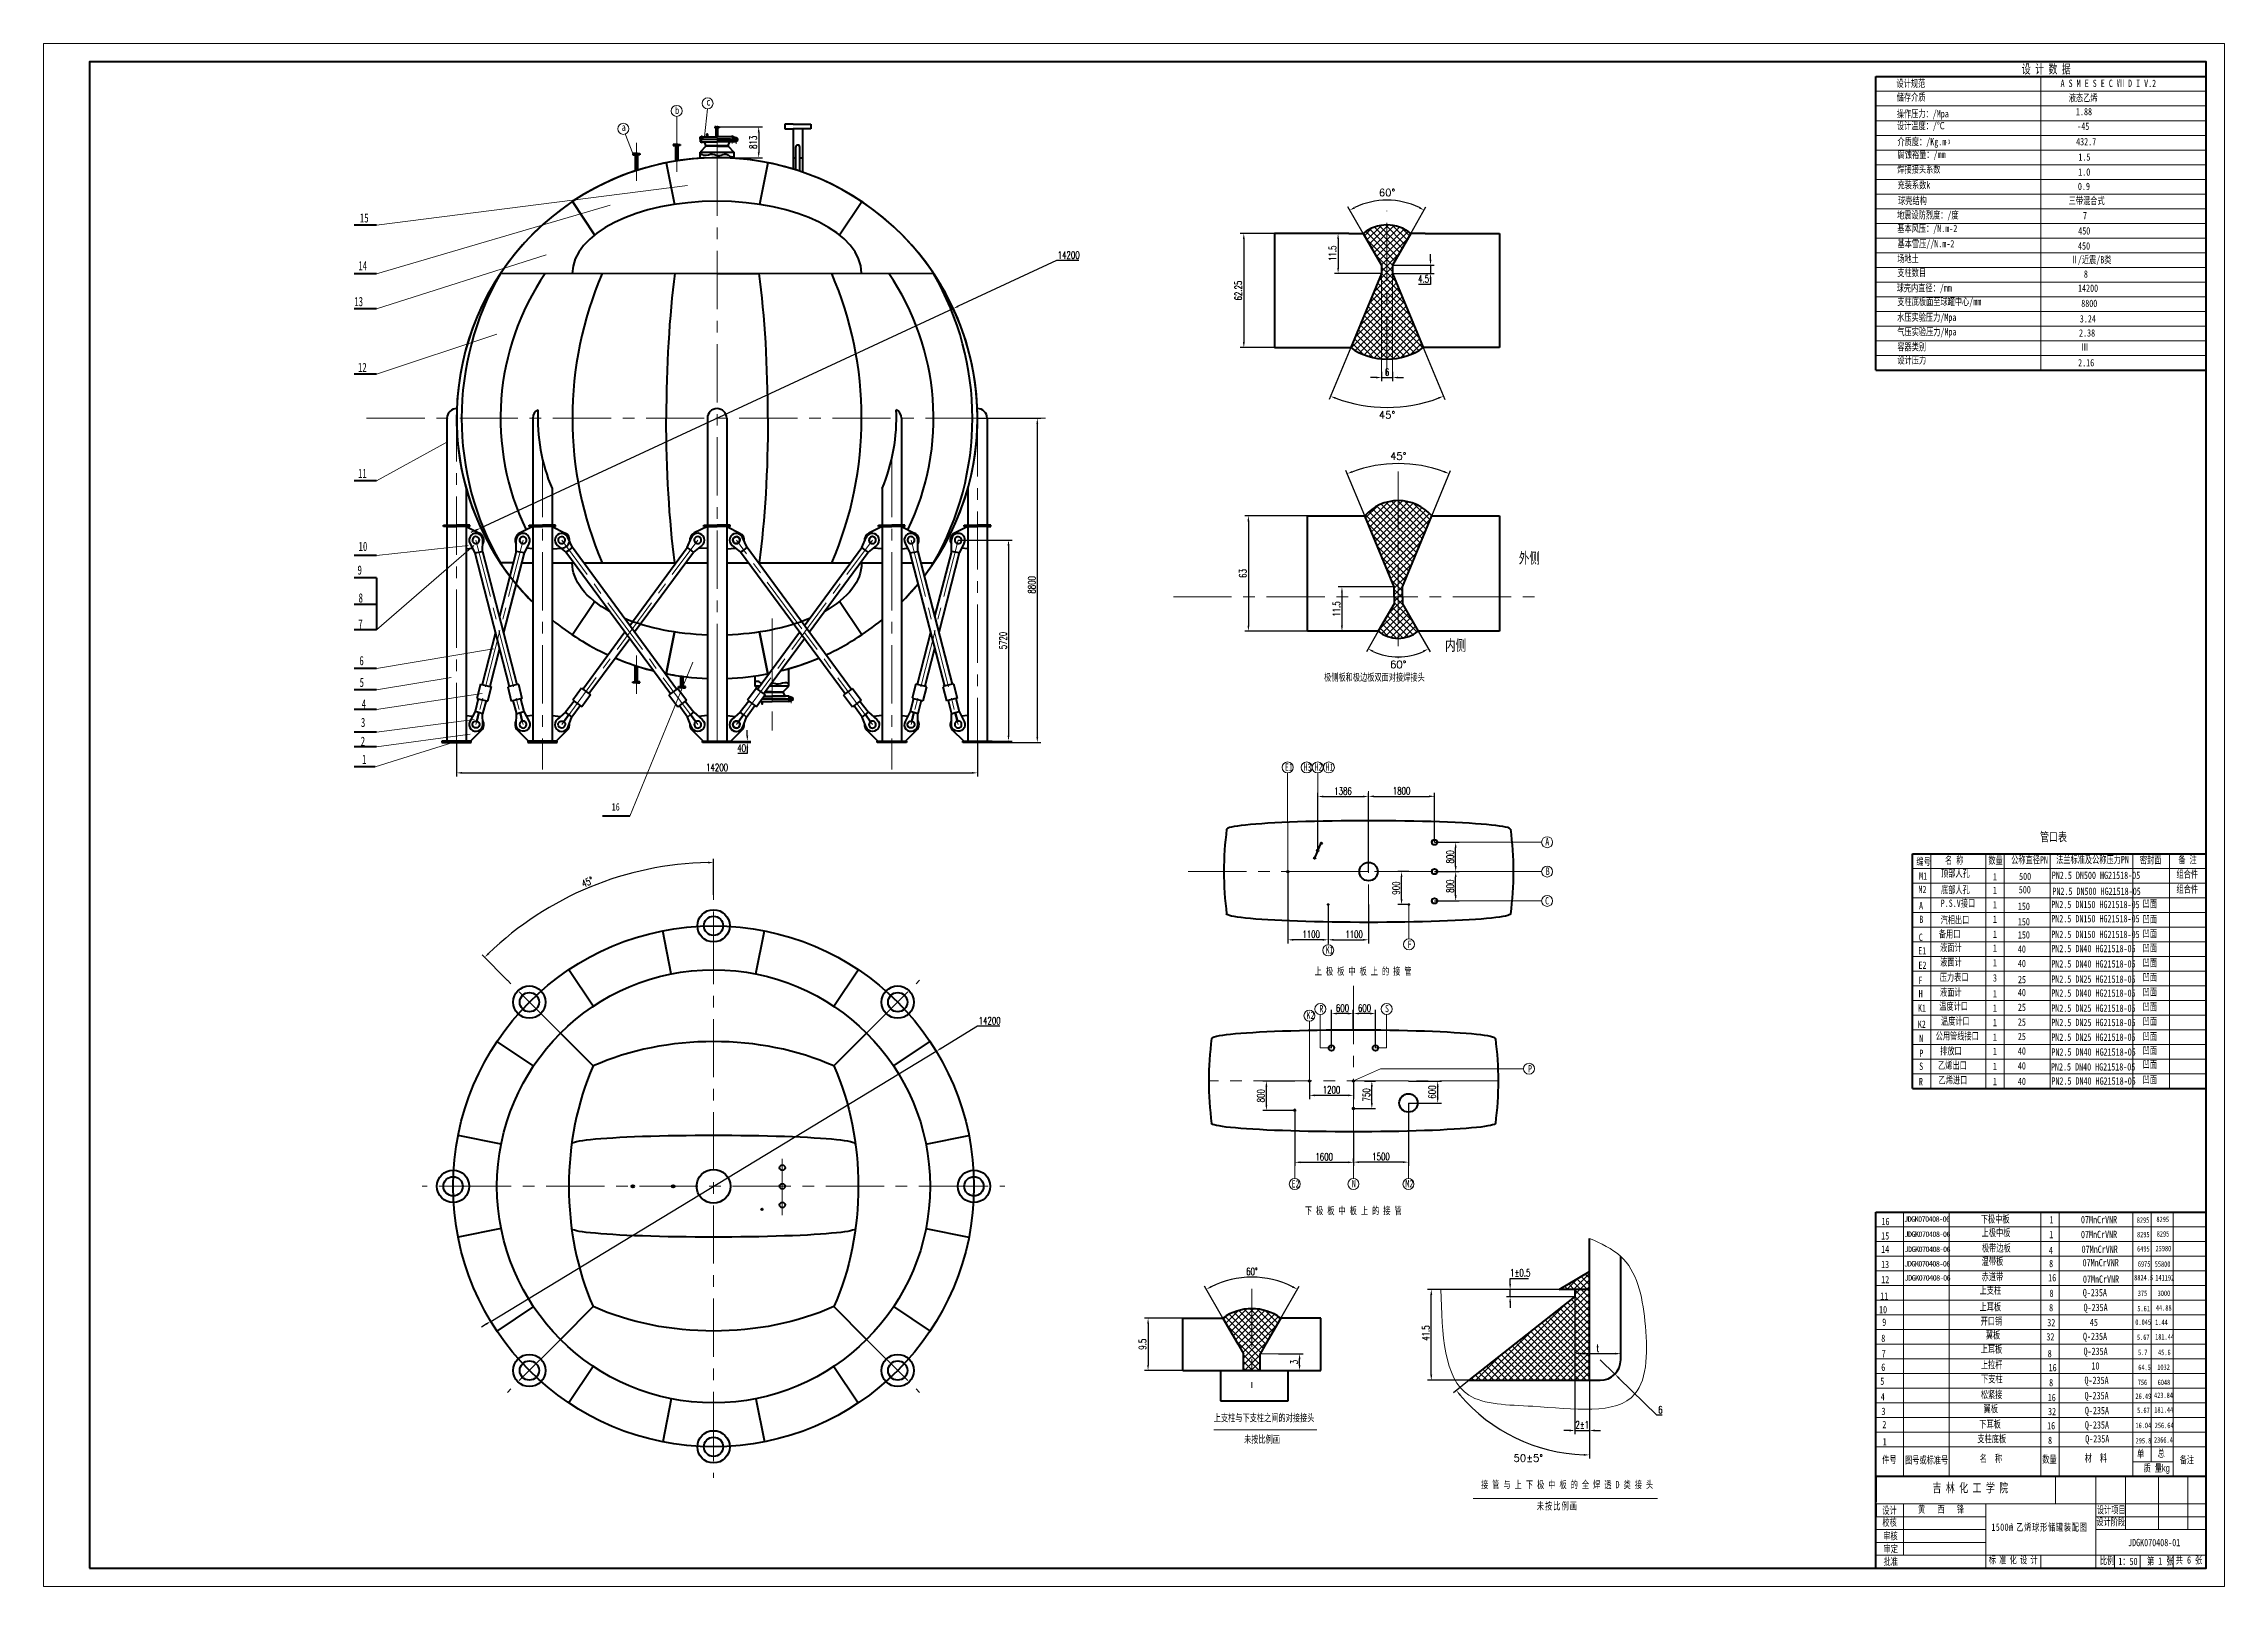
# Model space of a CAD drawing. Header units: millimetres. Extents: x 29964 to 31153, y 1868 to 2709.
import ezdxf

# ---------------------------------------------------------------- set-up
doc = ezdxf.new("R2010")
doc.units = ezdxf.units.MM
doc.linetypes.add('CENTER', pattern=[50.8, 31.75, -6.35, 6.35, -6.35])
doc.layers.get('0').update_dxf_attribs({"lineweight": 18})
doc.layers.get('Defpoints').update_dxf_attribs({"lineweight": 18})
for name, color, linetype, lineweight in [('中心线', 80, 'CENTER', 18), ('剖面线', 10, 'Continuous', 18), ('尺寸线', 7, 'Continuous', 18), ('文字', 7, 'Continuous', 18), ('轮廓线', 170, 'Continuous', 50)]:
    doc.layers.add(name, color=color, linetype=linetype, lineweight=lineweight)
doc.layers.add('尺寸', color=7, linetype='Continuous')
doc.styles.get("Standard").update_dxf_attribs({"font": 'txt', "bigfont": 'gbcbig.shx'})
doc.styles.add('技术说明', font='txt.shx', dxfattribs={"width": 0.7, "height": 4, "bigfont": 'gbcbig.shx'})
doc.styles.add('技术说明文字', font='txt.shx', dxfattribs={"width": 0.7, "height": 4})
doc.styles.add('标住', font='txt.shx', dxfattribs={"width": 0.7, "height": 5, "bigfont": 'gbcbig.shx'})
doc.dimstyles.new('副本 ISO-25', dxfattribs={"dimtxt": 4, "dimasz": 3, "dimexe": 2, "dimexo": 0, "dimgap": 1, "dimtad": 1, "dimtoh": 1, "dimdsep": 46, "dimtxsty": '技术说明文字', "dimcen": 0, "dimadec": 0, "dimazin": 0, "dimtfac": 1, "dimtmove": 0, "dimatfit": 3, "dimfxl": 0, "dimarcsym": 0})
doc.dimstyles.new('副本 Standard', dxfattribs={"dimtxt": 4, "dimasz": 3, "dimexe": 2, "dimexo": 0, "dimgap": 2, "dimtad": 2, "dimtih": 1, "dimtoh": 1, "dimdec": 0, "dimzin": 0, "dimdsep": 46, "dimtxsty": 'Standard', "dimcen": 0, "dimadec": 0, "dimazin": 0, "dimtfac": 1, "dimtdec": 0, "dimtofl": 0, "dimtmove": 0, "dimatfit": 3, "dimfxl": 0, "dimtolj": 1, "dimtzin": 0, "dimarcsym": 0})

msp = doc.modelspace()

# ---------------------------------------------------------------- texts
for s, insert, char_height, width, attachment_point, style in [('{\\fSimSun|b0|i0|c134|p2;c}', (30325.312, 2679.577), 4, 3.08997, 1, '技术说明'), ('{\\fSimSun|b0|i0|c134|p2;a}', (30279.115, 2665.783), 4, 3.30371, 1, '技术说明'), ('{\\fSimSun|b0|i0|c134|p2;b}', (30308.263, 2674.928), 4, 13.37709, 1, '技术说明'), ('{\\fSimSun|b0|i0|c134|p2;15}', (30136.349, 2616.832), 5, 7.18974, 1, '标住'), ('{\\fSimSun|b0|i0|c134|p2;14}', (30135.543, 2590.785), 5, 7.22983, 1, '标住'), ('{\\fSimSun|b0|i0|c134|p2;13}', (30133.323, 2571.234), 5, 12.101, 1, '标住'), ('{\\fSimSun|b0|i0|c134|p2;12}', (30135.303, 2535.367), 5, 7.60284, 1, '标住'), ('{\\fSimSun|b0|i0|c134|p2;11}', (30135.355, 2477.554), 5, 7.6623, 1, '标住'), ('{\\fSimSun|b0|i0|c134|p2;10}', (30135.645, 2437.75), 5, 9.7782, 1, '标住'), ('{\\fSimSun|b0|i0|c134|p2;9}', (30135.074, 2424.848), 5, 10.34988, 1, '标住'), ('{\\fSimSun|b0|i0|c134|p2;8}', (30135.652, 2409.678), 5, 9.7716, 1, '标住'), ('{\\fSimSun|b0|i0|c134|p2;7}', (30135.509, 2395.469), 5, 9.91407, 1, '标住'), ('{\\fSimSun|b0|i0|c134|p2;6}', (30136.091, 2375.484), 5, 6.65029, 1, '标住'), ('{\\fSimSun|b0|i0|c134|p2;5}', (30136.223, 2363.606), 5, 9.20055, 1, '标住'), ('{\\fSimSun|b0|i0|c134|p2;4}', (30137.38, 2351.903), 5, 6.21658, 1, '标住'), ('{\\fSimSun|b0|i0|c134|p2;2}', (30136.801, 2331.532), 5, 6.93944, 1, '标住'), ('{\\fSimSun|b0|i0|c134|p2;3}', (30136.926, 2341.811), 5, 4.84802, 1, '标住'), ('{\\fSimSun|b0|i0|c134|p2;1}', (30137.524, 2321.708), 5, 6.79487, 1, '标住'), ('{\\fSimSun|b0|i0|c134|p2;管口表}', (31052.372, 2279.455), 5, 82.58058, 1, '技术说明'), ('{\\fSimSun|b0|i0|c134|p2;下极中板}', (31020.128, 2070.572), 4, 16.6824, 1, '技术说明'), ('{\\fSimSun|b0|i0|c134|p2;15}', (30965.778, 2061.413), 4, 7.8818, 1, '技术说明'), ('{\\fSimSun|b0|i0|c134|p2;上极中板}', (31020.571, 2063.193), 4, 16.6824, 1, '技术说明'), ('{\\fSimSun|b0|i0|c134|p2;13}', (30965.74, 2045.858), 4, 9.78061, 1, '技术说明'), ('{\\fSimSun|b0|i0|c134|p2;14}', (30965.778, 2054.142), 4, 7.4776, 1, '技术说明'), ('{\\fSimSun|b0|i0|c134|p2;温带板}', (31020.603, 2047.52), 4, 27.57414, 1, '技术说明'), ('{\\fSimSun|b0|i0|c134|p2;极带边板}', (31020.732, 2054.789), 4, 17.98571, 1, '技术说明'), ('{\\fSimSun|b0|i0|c134|p2;12}', (30965.814, 2037.574), 4, 9.60986, 1, '技术说明'), ('{\\fSimSun|b0|i0|c134|p2;赤道带}', (31020.568, 2039.124), 4, 21.4615, 1, '技术说明'), ('{\\fSimSun|b0|i0|c134|p2;11}', (30965.317, 2028.633), 4, 9.60986, 1, '技术说明'), ('{\\fSimSun|b0|i0|c134|p2;上耳板}', (31019.43, 2022.715), 4, 12.90861, 1, '技术说明'), ('{\\fSimSun|b0|i0|c134|p2;上支柱}', (31019.471, 2031.783), 4, 17.31065, 1, '技术说明'), ('{\\fSimSun|b0|i0|c134|p2;10}', (30966.815, 2019.182), 4, 9.60986, 5, '技术说明'), ('{\\fSimSun|b0|i0|c134|p2;9}', (30967.477, 2012.332), 4, 9.77554, 5, '技术说明'), ('{\\fSimSun|b0|i0|c134|p2;开口销}', (31020.047, 2014.929), 4, 15.0976, 1, '技术说明'), ('{\\fSimSun|b0|i0|c134|p2;8}', (30966.921, 2003.567), 4, 10.43829, 5, '技术说明'), ('{\\fSimSun|b0|i0|c134|p2;上耳板}', (31020.045, 1999.663), 4, 13.22332, 1, '技术说明'), ('{\\fSimSun|b0|i0|c134|p2;翼板}', (31022.86, 2007.353), 4, 14.53342, 1, '技术说明'), ('{\\fSimSun|b0|i0|c134|p2;6}', (30966.937, 1987.773), 4, 7.7873, 5, '技术说明'), ('{\\fSimSun|b0|i0|c134|p2;7}', (30967.189, 1995.266), 4, 10.10692, 5, '技术说明'), ('{\\fSimSun|b0|i0|c134|p2;上拉杆}', (31020.138, 1991.171), 4, 12.23985, 1, '技术说明'), ('{\\fSimSun|b0|i0|c134|p2;5}', (30966.401, 1980.157), 4, 9.77554, 5, '技术说明'), ('{\\fSimSun|b0|i0|c134|p2;松紧接}', (31020.128, 1974.902), 4, 13.18138, 1, '技术说明'), ('{\\fSimSun|b0|i0|c134|p2;下支柱}', (31020.258, 1983.441), 4, 22.28281, 1, '技术说明'), ('{\\fSimSun|b0|i0|c134|p2;4}', (30966.667, 1971.713), 4, 10.10692, 5, '技术说明'), ('{\\fSimSun|b0|i0|c134|p2;3}', (30967.062, 1963.715), 4, 9.44417, 5, '技术说明'), ('{\\fSimSun|b0|i0|c134|p2;翼板}', (31021.631, 1967.158), 4, 14.53342, 1, '技术说明'), ('{\\fSimSun|b0|i0|c134|p2;2}', (30966.436, 1958.555), 4, 10.43829, 1, '技术说明'), ('{\\fSimSun|b0|i0|c134|p2;支柱底板}', (31018.262, 1950.797), 4, 21.37659, 1, '技术说明'), ('{\\fSimSun|b0|i0|c134|p2;下耳板}', (31019.282, 1958.788), 4, 14.78839, 1, '技术说明'), ('{\\fSimSun|b0|i0|c134|p2;1}', (30966.639, 1949.158), 4, 9.60986, 1, '技术说明'), ('{\\fSimSun|b0|i0|c134|p2;材  料}', (31076.774, 1940.281), 4, 29.47396, 1, '技术说明'), ('{\\fSimSun|b0|i0|c134|p2;单}', (31105.318, 1942.652), 4, 6.04893, 1, '技术说明'), ('{\\fSimSun|b0|i0|c134|p2;总}', (31116.495, 1942.849), 4, 6.31193, 1, '技术说明'), ('{\\fSimSun|b0|i0|c134|p2;备注}', (31128.533, 1939.313), 4, 16.07326, 1, '技术说明'), ('{\\fSimSun|b0|i0|c134|p2;质 量\\fArial|b0|i0|c0|p32;kg}', (31108.868, 1934.845), 4, 18.05725, 1, '技术说明'), ('{\\fSimSun|b0|i0|c134|p2;吉 林 化 工 学 院}', (30993.741, 1924.599), 5, 50.99774, 1, '技术说明'), ('\\T1.1;{\\fSimSun|b0|i0|c134|p2;1500m\\H0.625x; \\H1.6x;乙烯球形储罐装配图}', (31025.877, 1902.608), 4, 54.07111, 1, '技术说明')]:
    msp.add_mtext(s, dxfattribs=dict(insert=insert, char_height=char_height, width=width, attachment_point=attachment_point, style=style))
at = {"char_height": 3, "width": 38.63678, "attachment_point": 1}
for s, insert in [('{\\fSimSun|b0|i0|c134|p2;\\T0.85;JDGK070408-06}', (30978.29, 2070.079)), ('{\\fSimSun|b0|i0|c134|p2;\\T0.85;JDGK070408-06}', (30978.463, 2061.821)), ('{\\fSimSun|b0|i0|c134|p2;\\T0.85;JDGK070408-06}', (30978.403, 2045.698)), ('{\\fSimSun|b0|i0|c134|p2;\\T0.85;JDGK070408-06}', (30978.523, 2053.609)), ('\\T0.85;{\\fSimSun|b0|i0|c134|p2;JDGK070408-06}', (30978.583, 2038.026))]:
    msp.add_mtext(s, dxfattribs=dict(at, insert=insert))
at = {"insert": (31085.029, 1884.373), "char_height": 4, "attachment_point": 1, "style": '技术说明'}
msp.add_mtext('{\\fSimSun|b0|i0|c134|p2;比例}', dxfattribs=at)
at = {"layer": '尺寸', "char_height": 4, "width": 15.82867, "attachment_point": 1, "style": '技术说明'}
for insert in [(31075.73, 2030.489), (31076.136, 2022.385), (31075.823, 2006.649), (31076.136, 1998.48), (31076.655, 1982.665), (31076.684, 1974.314), (31076.861, 1966.203), (31076.861, 1958.347), (31077.046, 1950.772)]:
    msp.add_mtext('{\\fSimSun|b0|i0|c134|p2;Q-235A}', dxfattribs=dict(at, insert=insert))
at = {"layer": '尺寸线', "attachment_point": 1}
for s, insert, char_height, width, style in [('{\\fSimSun|b0|i0|c134|p2;外侧}', (30768.268, 2431.974), 6, 22.79658, '技术说明文字'), ('{\\fSimSun|b0|i0|c134|p2;内侧}', (30728.04, 2384.398), 6, 22.79658, '技术说明文字'), ('{\\fSimSun|b0|i0|c134|p2;极侧板和极边板双面对接焊接头}', (30662.069, 2365.96), 4, 133.94205, '技术说明文字'), ('{\\fSimSun|b0|i0|c134|p2;E1}', (30640.68, 2316.908), 4, 6.47111, '技术说明'), ('{\\fSimSun|b0|i0|c134|p2;H3}', (30650.779, 2316.912), 4, 5.08978, '技术说明'), ('{\\fSimSun|b0|i0|c134|p2;H2}', (30656.796, 2316.912), 4, 5.08978, '技术说明'), ('{\\fSimSun|b0|i0|c134|p2;H1}', (30662.864, 2316.912), 4, 5.08978, '技术说明'), ('{\\fSimSun|b0|i0|c134|p2;A}', (30782.645, 2276.248), 4, 2.94571, '技术说明'), ('{\\fSimSun|b0|i0|c134|p2;B}', (30782.917, 2260.212), 4, 3.63584, '技术说明'), ('{\\fSimSun|b0|i0|c134|p2;C}', (30782.536, 2244.065), 4, 2.63578, '技术说明'), ('{\\fSimSun|b0|i0|c134|p2;K1}', (30662.903, 2217.293), 4, 6.86933, '技术说明'), ('{\\fSimSun|b0|i0|c134|p2;未按比例画  }', (30618.44, 1950.531), 4, 35.97342, '技术说明文字'), ('{\\fSimSun|b0|i0|c134|p2;\\T1.15;未按比例画 \\T1; }', (30778.005, 1914.143), 4, 35.97342, '技术说明文字')]:
    msp.add_mtext(s, dxfattribs=dict(at, insert=insert, char_height=char_height, width=width, style=style))
at = {"layer": '文字', "attachment_point": 1}
for s, insert, char_height, width, style in [('{\\fSimSun|b0|i0|c134|p2;设计规范}', (30974.141, 2689.644), 4, 18.93704, '技术说明文字'), ('{\\fSimSun|b0|i0|c134|p2;设 计 数 据}', (31042.434, 2698.023), 5, 50.17428, '技术说明文字'), ('{\\fSimSun|b0|i0|c134|p2;A S M E S E C Ⅷ D I V.2}', (31063.61, 2689.69), 4, 52.78933, '技术说明文字'), ('{\\fSimSun|b0|i0|c134|p2;\\C0;储存介质}', (30974.26, 2682.155), 4, 21.38054, '技术说明文字'), ('{\\fSimSun|b0|i0|c134|p2;液态乙烯}', (31068.093, 2681.804), 4, 21.38054, '技术说明文字'), ('{\\fSimSun|b0|i0|c134|p2;操作压力：/Mpa}', (30974.304, 2673.108), 4, 35.1048, '技术说明文字'), ('{\\fSimSun|b0|i0|c134|p2;设计温度：/℃}', (30974.357, 2666.601), 4, 34.20886, '技术说明文字'), ('{\\fSimSun|b0|i0|c134|p2; 1.88}', (31069.807, 2674.271), 4, 23.4575, '技术说明文字'), ('{\\fSimSun|b0|i0|c134|p2;-45}', (31072.698, 2666.271), 4, 23.4575, '技术说明文字'), ('{\\fSimSun|b0|i0|c134|p2;介质度：/Kg.m}', (30974.683, 2657.879), 4, 58.78326, '技术说明文字'), ('{\\fSimSun|b0|i0|c134|p2;腐蚀裕量：/mm}', (30974.755, 2650.924), 4, 30.95087, '技术说明文字'), ('{\\fSimSun|b0|i0|c134|p2;-3}', (31000.639, 2657.024), 2.5, 4.49244, '技术说明'), ('{\\fSimSun|b0|i0|c134|p2;432.7}', (31072.093, 2657.873), 4, 24.26982, '技术说明文字'), ('{\\fSimSun|b0|i0|c134|p2;焊接接头系数}', (30974.594, 2642.893), 4, 24.1091, '技术说明文字'), ('{\\fSimSun|b0|i0|c134|p2;1.0}', (31073.251, 2641.343), 4, 20.75246, '技术说明文字'), ('{\\fSimSun|b0|i0|c134|p2;1.5}', (31073.322, 2649.52), 4, 23.21461, '技术说明文字'), ('{\\fSimSun|b0|i0|c134|p2;充装系数k}', (30974.721, 2634.311), 4, 22.83694, '技术说明文字'), ('{\\fSimSun|b0|i0|c134|p2;0.9}', (31073.079, 2633.52), 4, 24.97329, '技术说明文字'), ('{\\fSimSun|b0|i0|c134|p2;地震设防烈度：/度}', (30974.467, 2617.935), 4, 36.29547, '技术说明文字'), ('{\\fSimSun|b0|i0|c134|p2;球壳结构}', (30975.005, 2625.767), 4, 22.61195, '技术说明文字'), ('{\\fSimSun|b0|i0|c134|p2;三带混合式}', (31068.031, 2625.729), 4, 52.19872, '技术说明文字'), ('{\\fSimSun|b0|i0|c134|p2;7}', (31075.814, 2617.59), 4, 19.33916, '技术说明文字'), ('{\\fSimSun|b0|i0|c134|p2;基本风压：/N.m-2}', (30974.58, 2610.603), 4, 33.25376, '技术说明文字'), ('{\\fSimSun|b0|i0|c134|p2;450}', (31073.244, 2609.249), 4, 30.86713, '技术说明文字'), ('{\\fSimSun|b0|i0|c134|p2;场地土}', (30974.577, 2594.084), 4, 22.43436, '技术说明文字'), ('{\\fSimSun|b0|i0|c134|p2;基本雪压//N.m-2}', (30974.701, 2602.289), 4, 33.57198, '技术说明文字'), ('{\\fSimSun|b0|i0|c134|p2;Ⅱ/近震/B类}', (31069.114, 2593.582), 4, 30.86713, '技术说明文字'), ('{\\fSimSun|b0|i0|c134|p2;450}', (31073.123, 2601.044), 4, 30.86713, '技术说明文字'), ('{\\fSimSun|b0|i0|c134|p2;支柱数目 }', (30974.599, 2586.498), 4, 32.2991, '技术说明文字'), ('{\\fSimSun|b0|i0|c134|p2;8}', (31076.32, 2585.751), 4, 17.58683, '技术说明文字'), ('{\\fSimSun|b0|i0|c134|p2;球壳内直径：/mm}', (30974.247, 2578.159), 4, 31.4272, '技术说明文字'), ('{\\fSimSun|b0|i0|c134|p2;支柱底板面至球罐中心/mm}', (30974.594, 2570.717), 4, 47.25653, '技术说明文字'), ('{\\fSimSun|b0|i0|c134|p2;14200}', (31073.121, 2578.033), 4, 25.67677, '技术说明文字'), ('{\\fSimSun|b0|i0|c134|p2;8800}', (31074.876, 2569.751), 4, 20.75246, '技术说明文字'), ('\\pt40;{\\fSimSun|b0|i0|c134|p2;水压实验压力/Mpa}', (30974.507, 2562.151), 4, 38.528, '技术说明文字'), ('{\\fSimSun|b0|i0|c134|p2;3.24}', (31074.1, 2561.327), 4, 23.56635, '技术说明文字'), ('{\\fSimSun|b0|i0|c134|p2;气压实验压力/Mpa}', (30974.598, 2554.246), 4, 33.09465, '技术说明文字'), ('{\\fSimSun|b0|i0|c134|p2;容器类别}', (30974.601, 2546.073), 4, 29.11693, '技术说明文字'), ('{\\fSimSun|b0|i0|c134|p2;2.38}', (31073.679, 2553.609), 4, 21.80767, '技术说明文字'), ('{\\fSimSun|b0|i0|c134|p54;Ⅲ}', (31074.872, 2545.892), 4, 15.82814, '技术说明文字'), ('{\\fSimSun|b0|i0|c134|p2;设计压力}', (30974.65, 2538.841), 4, 32.62985, '技术说明文字'), ('{\\fSimSun|b0|i0|c134|p2;2.16}', (31073.187, 2537.367), 4, 39.78411, '技术说明文字'), ('{\\fSimSun|b0|i0|c134|p2;16}', (30273.658, 2295.268), 4, 5.1715, '技术说明'), ('{\\fSimSun|b0|i0|c134|p2;编号}', (30984.991, 2265.456), 4, 7.9318, '技术说明'), ('{\\fSimSun|b0|i0|c134|p2;顶部人孔}', (30998.414, 2259.101), 4, 23.7745, '技术说明'), ('{\\fSimSun|b0|i0|c134|p2;名 称}', (31000.613, 2266.148), 4, 20.57268, '技术说明'), ('{\\fSimSun|b0|i0|c134|p2;数量}', (31024.251, 2266.141), 4, 7.9865, '技术说明'), ('{\\fSimSun|b0|i0|c134|p2;公称直径PN}', (31036.674, 2266.348), 4, 20.90616, '技术说明'), ('{\\fSimSun|b0|i0|c134|p2;法兰标准及公称压力PN}', (31061.19, 2266.519), 4, 41.39038, '技术说明'), ('{\\fSimSun|b0|i0|c134|p2;密封面}', (31106.855, 2266.343), 4, 21.84, '技术说明'), ('{\\fSimSun|b0|i0|c134|p2;组合件}', (31126.784, 2258.603), 4, 12.22824, '技术说明'), ('{\\fSimSun|b0|i0|c134|p2;备 注}', (31127.829, 2266.514), 4, 13.88656, '技术说明'), ('{\\fSimSun|b0|i0|c134|p2;M2}', (30986.127, 2250.22), 4, 7.84878, '技术说明'), ('{\\fSimSun|b0|i0|c134|p2;M1}', (30986.448, 2257.512), 4, 8.42938, '技术说明'), ('{\\fSimSun|b0|i0|c134|p2;底部人孔}', (30998.414, 2250.108), 4, 23.7745, '技术说明'), ('{\\fSimSun|b0|i0|c134|p2;1}', (31026.749, 2257.135), 4, 10, '技术说明'), ('{\\fSimSun|b0|i0|c134|p2;1}', (31026.749, 2249.766), 4, 10, '技术说明'), ('{\\fSimSun|b0|i0|c134|p2;500}', (31040.826, 2250.123), 4, 17.02553, '技术说明'), ('{\\fSimSun|b0|i0|c134|p2;500}', (31040.986, 2257.392), 4, 17.02553, '技术说明'), ('{\\fSimSun|b0|i0|c134|p2;PN2.5 DN500 HG21518-05}', (31058.83, 2257.969), 4, 51.02877, '技术说明'), ('{\\fSimSun|b0|i0|c134|p2;PN2.5 DN500 HG21518-05}', (31059.131, 2249.262), 4, 51.02877, '技术说明'), ('{\\fSimSun|b0|i0|c134|p2;组合件}', (31126.784, 2250.457), 4, 12.22824, '技术说明'), ('{\\fSimSun|b0|i0|c134|p2;A}', (30986.439, 2241.327), 4, 7.53649, '技术说明'), ('{\\fSimSun|b0|i0|c134|p2;P.S.V接口}', (30998.226, 2242.755), 4, 22.40549, '技术说明'), ('{\\fSimSun|b0|i0|c134|p2;1}', (31026.749, 2241.919), 4, 10, '技术说明'), ('{\\fSimSun|b0|i0|c134|p2;150}', (31040.342, 2241.077), 4, 13.61892, '技术说明'), ('{\\fSimSun|b0|i0|c134|p2;PN2.5 DN150 HG21518-05}', (31058.53, 2242.055), 4, 51.02877, '技术说明'), ('{\\fSimSun|b0|i0|c134|p2;凹面}', (31108.391, 2242.456), 4, 7.91492, '技术说明'), ('{\\fSimSun|b0|i0|c134|p2;C}', (30986.289, 2224.196), 4, 6.63428, '技术说明'), ('{\\fSimSun|b0|i0|c134|p2;B}', (30986.589, 2233.963), 4, 7.9876, '技术说明'), ('{\\fSimSun|b0|i0|c134|p2;备用口}', (30997.238, 2225.997), 4, 16.90303, '技术说明'), ('{\\fSimSun|b0|i0|c134|p2;汽相出口}', (30998.203, 2233.683), 4, 24.71986, '技术说明'), ('{\\fSimSun|b0|i0|c134|p2;1}', (31026.749, 2234.014), 4, 10, '技术说明'), ('{\\fSimSun|b0|i0|c134|p2;1}', (31026.749, 2225.86), 4, 10, '技术说明'), ('{\\fSimSun|b0|i0|c134|p2;150}', (31040.328, 2232.657), 4, 8.26863, '技术说明'), ('{\\fSimSun|b0|i0|c134|p2;150}', (31040.328, 2225.496), 4, 8.26863, '技术说明'), ('{\\fSimSun|b0|i0|c134|p2;PN2.5 DN150 HG21518-05}', (31058.53, 2234.34), 4, 51.02877, '技术说明'), ('{\\fSimSun|b0|i0|c134|p2;PN2.5 DN150 HG21518-05}', (31058.53, 2225.768), 4, 51.02877, '技术说明'), ('{\\fSimSun|b0|i0|c134|p2;凹面}', (31108.391, 2234.049), 4, 7.91492, '技术说明'), ('{\\fSimSun|b0|i0|c134|p2;凹面}', (31108.391, 2226.202), 4, 7.91492, '技术说明'), ('{\\fSimSun|b0|i0|c134|p2;F}', (30707.582, 2220.403), 4, 3.42274, '技术说明文字'), ('{\\fSimSun|b0|i0|c134|p2;E1}', (30985.983, 2216.802), 4, 5.1839, '技术说明'), ('{\\fSimSun|b0|i0|c134|p2;液面计}', (30997.906, 2218.573), 4, 13.28741, '技术说明'), ('{\\fSimSun|b0|i0|c134|p2;1}', (31026.749, 2218.34), 4, 10, '技术说明'), ('{\\fSimSun|b0|i0|c134|p2;40}', (31040.328, 2217.779), 4, 8.26863, '技术说明'), ('{\\fSimSun|b0|i0|c134|p2;PN2.5 DN40 HG21518-05}', (31058.53, 2218.054), 4, 51.02877, '技术说明'), ('{\\fSimSun|b0|i0|c134|p2;凹面}', (31108.391, 2218.356), 4, 7.91492, '技术说明'), ('{\\fSimSun|b0|i0|c134|p2;上 极 板 中 板 上 的 接 管}', (30656.971, 2205.69), 4, 117.85729, '技术说明'), ('{\\fSimSun|b0|i0|c134|p2;E2}', (30986.116, 2208.965), 4, 6.80706, '技术说明'), ('{\\fSimSun|b0|i0|c134|p2;F}', (30986.112, 2200.699), 4, 6.8112, '技术说明'), ('{\\fSimSun|b0|i0|c134|p2;压力表口}', (30997.721, 2202.384), 4, 16.52622, '技术说明'), ('{\\fSimSun|b0|i0|c134|p2;液面计}', (30997.959, 2210.662), 4, 13.28741, '技术说明'), ('{\\fSimSun|b0|i0|c134|p2;3}', (31026.749, 2202.018), 4, 10, '技术说明'), ('{\\fSimSun|b0|i0|c134|p2;1}', (31026.749, 2210.284), 4, 10, '技术说明'), ('{\\fSimSun|b0|i0|c134|p2;40}', (31040.328, 2209.902), 4, 8.26863, '技术说明'), ('{\\fSimSun|b0|i0|c134|p2;25}', (31040.389, 2201.142), 4, 8.26863, '技术说明'), ('{\\fSimSun|b0|i0|c134|p2;PN2.5 DN40 HG21518-05}', (31058.53, 2209.685), 4, 51.02877, '技术说明'), ('{\\fSimSun|b0|i0|c134|p2;PN2.5 DN25 HG21518-05}', (31058.53, 2201.379), 4, 51.02877, '技术说明'), ('{\\fSimSun|b0|i0|c134|p2;凹面}', (31108.391, 2210.293), 4, 7.91492, '技术说明'), ('{\\fSimSun|b0|i0|c134|p2;凹面}', (31108.391, 2202.447), 4, 7.91492, '技术说明'), ('{\\fSimSun|b0|i0|c134|p2;H}', (30986.247, 2193.378), 4, 6.67591, '技术说明'), ('{\\fSimSun|b0|i0|c134|p2;液面计}', (30997.84, 2194.204), 4, 13.28741, '技术说明'), ('{\\fSimSun|b0|i0|c134|p2;1}', (31026.749, 2193.362), 4, 10, '技术说明'), ('{\\fSimSun|b0|i0|c134|p2;40}', (31040.328, 2194.072), 4, 8.26863, '技术说明'), ('{\\fSimSun|b0|i0|c134|p2;PN2.5 DN40 HG21518-05}', (31058.53, 2193.77), 4, 51.02877, '技术说明'), ('{\\fSimSun|b0|i0|c134|p2;凹面}', (31108.391, 2194.381), 4, 7.91492, '技术说明'), ('{\\fSimSun|b0|i0|c134|p2;K2}', (30652.469, 2181.681), 4, 5.08978, '技术说明'), ('{\\fSimSun|b0|i0|c134|p2;R}', (30659.471, 2185.228), 4, 16.07822, '技术说明'), ('{\\fSimSun|b0|i0|c134|p2;S}', (30695.269, 2185.331), 4, 2.96249, '技术说明'), ('{\\fSimSun|b0|i0|c134|p2;K2}', (30985.775, 2176.798), 4, 7.1475, '技术说明'), ('{\\fSimSun|b0|i0|c134|p2;K1}', (30985.848, 2185.541), 4, 6.80883, '技术说明'), ('{\\fSimSun|b0|i0|c134|p2;温度计口}', (30997.454, 2186.573), 4, 16.82489, '技术说明'), ('{\\fSimSun|b0|i0|c134|p2;温度计口}', (30998.382, 2178.491), 4, 16.82489, '技术说明'), ('{\\fSimSun|b0|i0|c134|p2;1}', (31026.749, 2185.639), 4, 10, '技术说明'), ('{\\fSimSun|b0|i0|c134|p2;1}', (31026.749, 2177.696), 4, 10, '技术说明'), ('{\\fSimSun|b0|i0|c134|p2;25}', (31040.328, 2186.034), 4, 8.26863, '技术说明'), ('{\\fSimSun|b0|i0|c134|p2;25}', (31040.328, 2177.996), 4, 8.26863, '技术说明'), ('{\\fSimSun|b0|i0|c134|p2;PN2.5 DN25 HG21518-05}', (31058.53, 2185.532), 4, 51.02877, '技术说明'), ('{\\fSimSun|b0|i0|c134|p2;PN2.5 DN25 HG21518-05}', (31058.53, 2177.738), 4, 51.02877, '技术说明'), ('{\\fSimSun|b0|i0|c134|p2;凹面}', (31108.391, 2186.287), 4, 7.91492, '技术说明'), ('{\\fSimSun|b0|i0|c134|p2;凹面}', (31108.391, 2178.399), 4, 7.91492, '技术说明'), ('{\\fSimSun|b0|i0|c134|p2;N}', (30986.51, 2169.093), 4, 7.22094, '技术说明'), ('{\\fSimSun|b0|i0|c134|p2;公用管线接口}', (30995.517, 2170.381), 4, 23.84356, '技术说明'), ('{\\fSimSun|b0|i0|c134|p2;1}', (31026.749, 2169.753), 4, 10, '技术说明'), ('{\\fSimSun|b0|i0|c134|p2;25}', (31040.328, 2170.114), 4, 8.26863, '技术说明'), ('{\\fSimSun|b0|i0|c134|p2;PN2.5 DN25 HG21518-05}', (31058.53, 2169.722), 4, 51.02877, '技术说明'), ('{\\fSimSun|b0|i0|c134|p2;凹面}', (31108.391, 2170.12), 4, 7.91492, '技术说明'), ('{\\fSimSun|b0|i0|c134|p2;P}', (30773.232, 2152.497), 4, 2.40508, '技术说明'), ('{\\fSimSun|b0|i0|c134|p2;S}', (30986.504, 2153.87), 4, 6.8599, '技术说明'), ('{\\fSimSun|b0|i0|c134|p2;P}', (30986.574, 2160.925), 4, 6.42239, '技术说明'), ('{\\fSimSun|b0|i0|c134|p2;乙烯出口}', (30996.806, 2154.351), 4, 16.45108, '技术说明'), ('{\\fSimSun|b0|i0|c134|p2;排放口}', (30997.957, 2162.251), 4, 17.80694, '技术说明'), ('{\\fSimSun|b0|i0|c134|p2;1}', (31026.749, 2161.984), 4, 10, '技术说明'), ('{\\fSimSun|b0|i0|c134|p2;1}', (31026.749, 2153.82), 4, 10, '技术说明'), ('{\\fSimSun|b0|i0|c134|p2;40}', (31040.328, 2162.201), 4, 8.26863, '技术说明'), ('{\\fSimSun|b0|i0|c134|p2;40}', (31040.328, 2154.105), 4, 8.26863, '技术说明'), ('{\\fSimSun|b0|i0|c134|p2;PN2.5 DN40 HG21518-05}', (31058.369, 2153.531), 4, 51.02877, '技术说明'), ('{\\fSimSun|b0|i0|c134|p2;PN2.5 DN40 HG21518-05}', (31058.591, 2161.658), 4, 51.02877, '技术说明'), ('{\\fSimSun|b0|i0|c134|p2;凹面}', (31108.391, 2162.459), 4, 7.91492, '技术说明'), ('{\\fSimSun|b0|i0|c134|p2;凹面}', (31108.391, 2154.89), 4, 7.91492, '技术说明'), ('{\\fSimSun|b0|i0|c134|p2;R}', (30986.378, 2145.436), 4, 6.54435, '技术说明'), ('{\\fSimSun|b0|i0|c134|p2;乙烯进口}', (30997.033, 2146.369), 4, 16.45108, '技术说明'), ('{\\fSimSun|b0|i0|c134|p2;1}', (31026.749, 2145.546), 4, 10, '技术说明'), ('{\\fSimSun|b0|i0|c134|p2;40}', (31040.328, 2145.639), 4, 8.26863, '技术说明'), ('{\\fSimSun|b0|i0|c134|p2;PN2.5 DN40 HG21518-05}', (31058.591, 2145.849), 4, 51.02877, '技术说明'), ('{\\fSimSun|b0|i0|c134|p2;凹面}', (31108.391, 2146.549), 4, 7.91492, '技术说明'), ('{\\fSimSun|b0|i0|c134|p2;E2}', (30644.294, 2089.735), 4, 5.67467, '技术说明'), ('{\\fSimSun|b0|i0|c134|p2;N}', (30677.204, 2089.853), 4, 3.42274, '技术说明文字'), ('{\\fSimSun|b0|i0|c134|p2;M2}', (30706.38, 2089.857), 4, 3.42274, '技术说明文字'), ('{\\fSimSun|b0|i0|c134|p2;下 极 板 中 板 上 的 接 管}', (30651.571, 2075.138), 4, 117.85729, '技术说明'), ('{\\fSimSun|b0|i0|c134|p2;16}', (30965.957, 2069.275), 4, 4.76549, '技术说明'), ('{\\fSimSun|b0|i0|c134|p2;1}', (31057.567, 2070.223), 4, 2.65823, '技术说明'), ('{\\fSimSun|b0|i0|c134|p2;07MnCrVNR}', (31074.728, 2070.263), 4, 18.53793, '技术说明'), ('{\\fSimSun|b0|i0|c134|p2;8295}', (31105.14, 2069.518), 3, 6.89422, '技术说明'), ('{\\fSimSun|b0|i0|c134|p2;8295}', (31115.878, 2069.904), 3, 6.89422, '技术说明'), ('{\\fSimSun|b0|i0|c134|p2;1}', (31057.463, 2062.147), 4, 2.65823, '技术说明'), ('{\\fSimSun|b0|i0|c134|p2;07MnCrVNR}', (31074.728, 2062.175), 4, 18.53793, '技术说明'), ('{\\fSimSun|b0|i0|c134|p2;8295}', (31105.294, 2061.634), 3, 6.89422, '技术说明'), ('{\\fSimSun|b0|i0|c134|p2;8295}', (31116.032, 2062.021), 3, 6.89422, '技术说明'), ('{\\fSimSun|b0|i0|c134|p2;4}', (31057.208, 2053.454), 4, 1.47378, '技术说明'), ('{\\fSimSun|b0|i0|c134|p2;8}', (31057.352, 2046.325), 4, 2.4563, '技术说明'), ('{\\fSimSun|b0|i0|c134|p2;07MnCrVNR}', (31075.086, 2054.116), 4, 18.53793, '技术说明'), ('{\\fSimSun|b0|i0|c134|p2;07MnCrVNR}', (31075.624, 2046.774), 4, 18.53793, '技术说明'), ('{\\fSimSun|b0|i0|c134|p2;6495}', (31105.339, 2053.848), 3, 6.43, '技术说明'), ('{\\fSimSun|b0|i0|c134|p2;55800}', (31114.944, 2045.524), 3, 8.23289, '技术说明'), ('{\\fSimSun|b0|i0|c134|p2;25980}', (31115.385, 2054.003), 3, 7.8844, '技术说明'), ('{\\fSimSun|b0|i0|c134|p2;16}', (31056.861, 2038.593), 4, 4.59083, '技术说明'), ('{\\fSimSun|b0|i0|c134|p2;07MnCrVNR}', (31075.803, 2037.82), 4, 18.53793, '技术说明'), ('{\\fSimSun|b0|i0|c134|p2;8824.5}', (31103.745, 2038.139), 3, 14.93333, '技术说明'), ('{\\fSimSun|b0|i0|c134|p2;141192}', (31115.267, 2038.07), 3, 10.87644, '技术说明'), ('{\\fSimSun|b0|i0|c134|p2;8}', (31057.352, 2022.269), 4, 2.4563, '技术说明'), ('{\\fSimSun|b0|i0|c134|p2;8}', (31057.598, 2030.124), 4, 2.4563, '技术说明'), ('{\\fSimSun|b0|i0|c134|p2;375}', (31105.707, 2029.619), 3, 5.37132, '技术说明'), ('{\\fSimSun|b0|i0|c134|p2;44.88}', (31115.575, 2021.667), 3, 10.05511, '技术说明'), ('{\\fSimSun|b0|i0|c134|p2;3000}', (31116.548, 2029.619), 3, 10.93867, '技术说明'), ('{\\fSimSun|b0|i0|c134|p2;32}', (31056.36, 2014.117), 4, 4.76583, '技术说明'), ('{\\fSimSun|b0|i0|c134|p2;0.045}', (31104.354, 2013.895), 3, 9.41701, '技术说明'), ('{\\fSimSun|b0|i0|c134|p2;5.61}', (31105.478, 2021.279), 3, 13.17867, '技术说明'), ('{\\fSimSun|b0|i0|c134|p2;1.44}', (31115.18, 2013.802), 3, 8.69579, '技术说明'), ('{\\fSimSun|b0|i0|c134|p2;32}', (31055.869, 2006.385), 4, 4.76583, '技术说明'), ('{\\fSimSun|b0|i0|c134|p2;5.67}', (31105.249, 2005.644), 3, 9.97057, '技术说明'), ('{\\fSimSun|b0|i0|c134|p2;181.44}', (31115.166, 2005.865), 3, 16.25244, '技术说明'), ('{\\fSimSun|b0|i0|c134|p2;8}', (31056.615, 1997.232), 4, 2.4563, '技术说明'), ('{\\fSimSun|b0|i0|c134|p2;16}', (31057.106, 1989.622), 4, 4.59083, '技术说明'), ('{\\fSimSun|b0|i0|c134|p2;10}', (31080.45, 1990.514), 4, 7.82445, '技术说明'), ('{\\fSimSun|b0|i0|c134|p2;5.7}', (31105.813, 1997.396), 3, 7.30018, '技术说明'), ('{\\fSimSun|b0|i0|c134|p2;64.5}', (31105.949, 1989.2), 3, 6.97747, '技术说明'), ('{\\fSimSun|b0|i0|c134|p2;1032}', (31116.332, 1989.339), 3, 6.64535, '技术说明'), ('{\\fSimSun|b0|i0|c134|p2;45.6}', (31116.754, 1997.396), 3, 7.30018, '技术说明'), ('{\\fSimSun|b0|i0|c134|p2;8}', (31057.352, 1981.399), 4, 3.07037, '技术说明'), ('{\\fSimSun|b0|i0|c134|p2;756}', (31105.696, 1981.06), 3, 4.92604, '技术说明'), ('{\\fSimSun|b0|i0|c134|p2;423.84}', (31114.591, 1974.018), 3, 20.18489, '技术说明'), ('{\\fSimSun|b0|i0|c134|p2;6048}', (31116.544, 1981.068), 3, 6.61238, '技术说明'), ('{\\fSimSun|b0|i0|c134|p2;上支柱与下支柱之间的对接接头}', (30601.887, 1962.236), 4, 106.21699, '技术说明文字'), ('{\\fSimSun|b0|i0|c134|p2;16}', (31056.615, 1973.299), 4, 5.39583, '技术说明'), ('{\\fSimSun|b0|i0|c134|p2;32}', (31056.784, 1965.662), 4, 5.4458, '技术说明'), ('{\\fSimSun|b0|i0|c134|p2;26.49}', (31104.457, 1973.532), 3, 14.59733, '技术说明'), ('{\\fSimSun|b0|i0|c134|p2;5.67}', (31105.365, 1965.809), 3, 9.97057, '技术说明'), ('{\\fSimSun|b0|i0|c134|p2;181.44}', (31114.678, 1966.035), 3, 21.01867, '技术说明'), ('{\\fSimSun|b0|i0|c134|p2;16}', (31056.254, 1957.946), 4, 5.7344, '技术说明'), ('{\\fSimSun|b0|i0|c134|p2;16.04}', (31104.442, 1957.586), 3, 12.70578, '技术说明'), ('{\\fSimSun|b0|i0|c134|p2;256.64}', (31114.943, 1957.586), 3, 13.90044, '技术说明'), ('{\\fSimSun|b0|i0|c134|p2;件号}', (30966.369, 1939.43), 4, 16.8, '技术说明'), ('{\\fSimSun|b0|i0|c134|p2;图号或标准号}', (30978.83, 1939.217), 4, 24.01123, '技术说明'), ('{\\fSimSun|b0|i0|c134|p2;名  称}', (31019.518, 1940.066), 4, 16.8, '技术说明'), ('{\\fSimSun|b0|i0|c134|p2;数量}', (31053.619, 1939.61), 4, 16.8, '技术说明'), ('{\\fSimSun|b0|i0|c134|p2;8}', (31056.78, 1949.927), 4, 3.83704, '技术说明'), ('{\\fSimSun|b0|i0|c134|p2;295.8}', (31104.515, 1949.255), 3, 13.68267, '技术说明'), ('{\\fSimSun|b0|i0|c134|p2;2366.4}', (31114.52, 1949.668), 3, 14.16178, '技术说明'), ('{\\fSimSun|b0|i0|c134|p2;接 管 与 上 下 极 中 板 的 全 焊 透 D 类 接 头}', (30747.631, 1925.8), 4, 91.60242, '技术说明文字'), ('{\\fSimSun|b0|i0|c134|p2;设计}', (30966.399, 1911.791), 4, 16.8, '技术说明'), ('{\\fSimSun|b0|i0|c134|p2;校核}', (30966.459, 1905.239), 4, 16.8, '技术说明'), ('{\\fSimSun|b0|i0|c134|p2;\\T2.7;黄西锋}', (30985.902, 1912.427), 4, 36.6191, '技术说明'), ('{\\fSimSun|b0|i0|c134|p2;3}', (31036.138, 1902.725), 2.5, 3.2995, '技术说明'), ('{\\fSimSun|b0|i0|c134|p2;设计阶段}', (31083.126, 1905.584), 4, 25.26222, '技术说明'), ('{\\fSimSun|b0|i0|c134|p2;设计项目}', (31083.408, 1912.063), 4, 15.76667, '技术说明'), ('{\\fSimSun|b0|i0|c134|p2;审核}', (30966.934, 1897.846), 4, 10.26065, '技术说明'), ('{\\fSimSun|b0|i0|c134|p2;审定}', (30967.102, 1890.853), 4, 10.26133, '技术说明'), ('{\\fSimSun|b0|i0|c134|p2;JDGK070408-01}', (31100.403, 1894.239), 4, 25.95444, '技术说明'), ('{\\fSimSun|b0|i0|c134|p2;批准}', (30967.088, 1883.874), 4, 13.28344, '技术说明'), ('{\\fSimSun|b0|i0|c134|p2;\\T1.45;标准化设计}', (31024.443, 1884.801), 4, 32.60437, '技术说明'), ('{\\fSimSun|b0|i0|c134|p2;1：50}', (31095.113, 1883.944), 4, 14.43556, '技术说明'), ('{\\fSimSun|b0|i0|c134|p2;第 1 张}', (31110.768, 1884.148), 4, 17.26044, '技术说明'), ('{\\fSimSun|b0|i0|c134|p2;共 6 张}', (31126.429, 1884.724), 4, 16.92727, '技术说明')]:
    msp.add_mtext(s, dxfattribs=dict(at, insert=insert, char_height=char_height, width=width, style=style))
at = {"layer": '文字', "attachment_point": 1, "style": '技术说明'}
for s, insert, char_height in [('{\\fSimSun|b0|i0|c134|p2;6975}', (31105.743, 2045.621), 3), ('{\\fSimSun|b0|i0|c134|p2;45}', (31079.577, 2014.28), 4)]:
    msp.add_mtext(s, dxfattribs=dict(at, insert=insert, char_height=char_height))

# ---------------------------------------------------------------- blocks, each defined once
blk = doc.blocks.new('*D2')
at = {"layer": 'Defpoints', "color": 0}
for p in [(30635, 2605.8), (30618.3, 2543.6), (30635, 2543.6)]:
    blk.add_point(p, dxfattribs=at)
at = {"layer": '尺寸线', "color": 0, "lineweight": -2}
for p, q in [((30635, 2605.8), (30616.3, 2605.8)), ((30618.3, 2602.8), (30618.3, 2546.6)), ((30635, 2543.6), (30616.3, 2543.6))]:
    blk.add_line(p, q, dxfattribs=at)
at = {"layer": '尺寸线', "color": 0}
for points in [[(30617.8, 2602.8), (30618.8, 2602.8), (30618.3, 2605.8)], [(30617.8, 2546.6), (30618.8, 2546.6), (30618.3, 2543.6)]]:
    blk.add_solid(points, dxfattribs=at)
at = {"layer": '尺寸线', "color": 0, "insert": (30615.3, 2574.7), "char_height": 4, "attachment_point": 5, "rotation": 90, "style": '技术说明文字'}
blk.add_mtext('62.25', dxfattribs=at)
blk = doc.blocks.new('*D3')
at = {"layer": 'Defpoints', "color": 0}
for p in [(30675.6, 2605.8), (30669.7, 2584.1), (30693.4, 2584.1)]:
    blk.add_point(p, dxfattribs=at)
at = {"layer": '尺寸线', "color": 0, "lineweight": -2}
for p, q in [((30675.6, 2605.8), (30667.7, 2605.8)), ((30669.7, 2602.8), (30669.7, 2587.1)), ((30693.4, 2584.1), (30667.7, 2584.1))]:
    blk.add_line(p, q, dxfattribs=at)
at = {"layer": '尺寸线', "color": 0}
for points in [[(30669.2, 2602.8), (30670.2, 2602.8), (30669.7, 2605.8)], [(30669.2, 2587.1), (30670.2, 2587.1), (30669.7, 2584.1)]]:
    blk.add_solid(points, dxfattribs=at)
at = {"layer": '尺寸线', "color": 0, "insert": (30666.7, 2595), "char_height": 4, "attachment_point": 5, "rotation": 90, "style": '技术说明文字'}
blk.add_mtext('11.5', dxfattribs=at)
blk = doc.blocks.new('*D4')
at = {"layer": 'Defpoints', "color": 0}
for p in [(30699.4, 2588.6), (30699.4, 2584.1), (30720.1, 2584.1)]:
    blk.add_point(p, dxfattribs=at)
at = {"layer": '尺寸线', "color": 0, "lineweight": -2}
for p, q in [((30720.1, 2591.6), (30720.1, 2594.6)), ((30699.4, 2588.6), (30722.1, 2588.6)), ((30699.4, 2584.1), (30722.1, 2584.1)), ((30720.1, 2588.6), (30720.1, 2584.1)), ((30720.1, 2581.1), (30720.1, 2578.1)), ((30720.1, 2578.1), (30713.5, 2578.1))]:
    blk.add_line(p, q, dxfattribs=at)
at = {"layer": '尺寸线', "color": 0}
for points in [[(30719.6, 2591.6), (30720.6, 2591.6), (30720.1, 2588.6)], [(30719.6, 2581.1), (30720.6, 2581.1), (30720.1, 2584.1)]]:
    blk.add_solid(points, dxfattribs=at)
at = {"layer": '尺寸线', "color": 0, "insert": (30716.3, 2581.1), "char_height": 4, "attachment_point": 5, "style": '技术说明文字'}
blk.add_mtext('4.5', dxfattribs=at)
blk = doc.blocks.new('*D5')
at = {"layer": 'Defpoints', "color": 0}
for p in [(30693.4, 2530.4), (30699.4, 2530.4), (30699.4, 2527.3)]:
    blk.add_point(p, dxfattribs=at)
at = {"layer": '尺寸线', "color": 0, "lineweight": -2}
for p, q in [((30690.4, 2527.3), (30687.4, 2527.3)), ((30693.4, 2530.4), (30693.4, 2525.3)), ((30693.4, 2527.3), (30699.4, 2527.3)), ((30699.4, 2530.4), (30699.4, 2525.3)), ((30702.4, 2527.3), (30705.4, 2527.3))]:
    blk.add_line(p, q, dxfattribs=at)
at = {"layer": '尺寸线', "color": 0}
for points in [[(30690.4, 2527.8), (30690.4, 2526.8), (30693.4, 2527.3)], [(30702.4, 2527.8), (30702.4, 2526.8), (30699.4, 2527.3)]]:
    blk.add_solid(points, dxfattribs=at)
at = {"layer": '尺寸线', "color": 0, "insert": (30696.4, 2530.3), "char_height": 4, "attachment_point": 5, "style": '技术说明文字'}
blk.add_mtext('6', dxfattribs=at)
blk = doc.blocks.new('*D6')
at = {"layer": 'Defpoints', "color": 0}
for p in [(30631.3, 2036.2), (30606.9, 2014.6), (30638.4, 2014.6), (30615, 2000.5), (30630.3, 2000.5)]:
    blk.add_point(p, dxfattribs=at)
at = {"layer": '尺寸线', "color": 0, "lineweight": -2}
for p, q in [((30606.9, 2014.6), (30596.9, 2032)), ((30638.4, 2014.6), (30648.5, 2032))]:
    blk.add_line(p, q, dxfattribs=at)
blk.add_arc((30622.7, 1987.3), 49.6, 63.4644, 116.5356, dxfattribs=at)
at = {"layer": '尺寸线', "color": 0}
for points in [[(30600.7, 2031.2), (30600.3, 2032.1), (30597.9, 2030.3)], [(30645.1, 2032.1), (30644.6, 2031.2), (30647.5, 2030.3)]]:
    blk.add_solid(points, dxfattribs=at)
at = {"layer": '尺寸线', "color": 0, "insert": (30622.7, 2040), "char_height": 4, "attachment_point": 5, "style": '技术说明文字'}
blk.add_mtext('60°', dxfattribs=at)
blk = doc.blocks.new('*D7')
at = {"layer": 'Defpoints', "color": 0}
for p in [(30637.2, 1995.1), (30637.2, 1986.1), (30648.7, 1995.1)]:
    blk.add_point(p, dxfattribs=at)
at = {"layer": '尺寸线', "color": 0, "lineweight": -2}
for p, q in [((30637.2, 1995.1), (30650.7, 1995.1)), ((30637.2, 1986.1), (30650.7, 1986.1)), ((30648.7, 1989.1), (30648.7, 1992.1))]:
    blk.add_line(p, q, dxfattribs=at)
at = {"layer": '尺寸线', "color": 0}
for points in [[(30648.2, 1992.1), (30649.2, 1992.1), (30648.7, 1995.1)], [(30648.2, 1989.1), (30649.2, 1989.1), (30648.7, 1986.1)]]:
    blk.add_solid(points, dxfattribs=at)
at = {"layer": '尺寸线', "color": 0, "insert": (30645.7, 1990.6), "char_height": 4, "attachment_point": 5, "rotation": 90, "style": '技术说明文字'}
blk.add_mtext('3', dxfattribs=at)
blk = doc.blocks.new('*D8')
at = {"layer": 'Defpoints', "color": 0}
for p in [(30589.4, 2014.6), (30566.1, 1986.1), (30589.4, 1986.1)]:
    blk.add_point(p, dxfattribs=at)
at = {"layer": '尺寸线', "color": 0, "lineweight": -2}
for p, q in [((30589.4, 2014.6), (30564.1, 2014.6)), ((30566.1, 2011.6), (30566.1, 1989.1)), ((30589.4, 1986.1), (30564.1, 1986.1))]:
    blk.add_line(p, q, dxfattribs=at)
at = {"layer": '尺寸线', "color": 0}
for points in [[(30565.6, 2011.6), (30566.6, 2011.6), (30566.1, 2014.6)], [(30565.6, 1989.1), (30566.6, 1989.1), (30566.1, 1986.1)]]:
    blk.add_solid(points, dxfattribs=at)
at = {"layer": '尺寸线', "color": 0, "insert": (30563.1, 2000.3), "char_height": 4, "attachment_point": 5, "rotation": 90, "style": '技术说明文字'}
blk.add_mtext('9.5', dxfattribs=at)
blk = doc.blocks.new('*D9')
at = {"layer": 'Defpoints', "color": 0}
for p in [(30653.1, 2452), (30620.8, 2389), (30653.1, 2389)]:
    blk.add_point(p, dxfattribs=at)
at = {"layer": '尺寸线', "color": 0, "lineweight": -2}
for p, q in [((30653.1, 2452), (30618.8, 2452)), ((30620.8, 2449), (30620.8, 2392)), ((30653.1, 2389), (30618.8, 2389))]:
    blk.add_line(p, q, dxfattribs=at)
at = {"layer": '尺寸线', "color": 0}
for points in [[(30620.3, 2449), (30621.3, 2449), (30620.8, 2452)], [(30620.3, 2392), (30621.3, 2392), (30620.8, 2389)]]:
    blk.add_solid(points, dxfattribs=at)
at = {"layer": '尺寸线', "color": 0, "insert": (30617.8, 2420.5), "char_height": 4, "attachment_point": 5, "rotation": 90, "style": '技术说明文字'}
blk.add_mtext('63', dxfattribs=at)
blk = doc.blocks.new('*D10')
at = {"layer": 'Defpoints', "color": 0}
for p in [(30700.2, 2413.2), (30671.8, 2389), (30682.1, 2389)]:
    blk.add_point(p, dxfattribs=at)
at = {"layer": '尺寸线', "color": 0, "lineweight": -2}
for p, q in [((30700.2, 2413.2), (30669.8, 2413.2)), ((30671.8, 2410.2), (30671.8, 2392)), ((30682.1, 2389), (30669.8, 2389))]:
    blk.add_line(p, q, dxfattribs=at)
at = {"layer": '尺寸线', "color": 0}
for points in [[(30671.3, 2410.2), (30672.3, 2410.2), (30671.8, 2413.2)], [(30671.3, 2392), (30672.3, 2392), (30671.8, 2389)]]:
    blk.add_solid(points, dxfattribs=at)
at = {"layer": '尺寸线', "color": 0, "insert": (30668.8, 2401.1), "char_height": 4, "attachment_point": 5, "rotation": 90, "style": '技术说明文字'}
blk.add_mtext('11.5', dxfattribs=at)
blk = doc.blocks.new('*D12')
at = {"layer": 'Defpoints', "color": 0}
for p in [(30720.5, 2030.2), (30790.3, 2030.2), (30759.3, 1980.7)]:
    blk.add_point(p, dxfattribs=at)
at = {"layer": '尺寸线', "color": 0, "lineweight": -2}
for p, q in [((30790.3, 2030.2), (30718.5, 2030.2)), ((30720.5, 1983.7), (30720.5, 2027.2)), ((30759.3, 1980.7), (30718.5, 1980.7))]:
    blk.add_line(p, q, dxfattribs=at)
at = {"layer": '尺寸线', "color": 0}
for points in [[(30720, 2027.2), (30721, 2027.2), (30720.5, 2030.2)], [(30720, 1983.7), (30721, 1983.7), (30720.5, 1980.7)]]:
    blk.add_solid(points, dxfattribs=at)
at = {"layer": '尺寸线', "color": 0, "insert": (30717.5, 2006.4), "char_height": 4, "attachment_point": 5, "rotation": 90, "style": '技术说明文字'}
blk.add_mtext('41.5', dxfattribs=at)
blk = doc.blocks.new('*D13')
at = {"layer": 'Defpoints', "color": 0}
for p in [(30806.7, 2039.9), (30798.8, 2026.1), (30741.2, 1980.7), (30806.7, 1980.7), (30754.4, 1956.2)]:
    blk.add_point(p, dxfattribs=at)
at = {"layer": '文字', "color": 0, "lineweight": -2}
for p, q in [((30741.2, 1980.7), (30732.6, 1973.9)), ((30806.7, 1980.7), (30806.7, 1938))]:
    blk.add_line(p, q, dxfattribs=at)
blk.add_arc((30806.7, 2032.4), 92.4, 220.1713, 268.1403, dxfattribs=at)
at = {"layer": '文字', "color": 0}
for points in [[(30735.7, 1972.5), (30736.5, 1973.1), (30734.2, 1975.1)], [(30803.7, 1940.5), (30803.7, 1939.5), (30806.7, 1940)]]:
    blk.add_solid(points, dxfattribs=at)
at = {"layer": '文字', "color": 0, "insert": (30773.4, 1938.3), "char_height": 4, "attachment_point": 5}
blk.add_mtext('\\A1;50±5°', dxfattribs=at)
blk = doc.blocks.new('*D14')
at = {"layer": 'Defpoints', "color": 0}
for p in [(30798.8, 2028.2), (30806.7, 2028.2), (30806.7, 1953.3)]:
    blk.add_point(p, dxfattribs=at)
at = {"layer": '尺寸线', "color": 0, "lineweight": -2}
for p, q in [((30798.8, 2028.2), (30798.8, 1951.3)), ((30806.7, 2028.2), (30806.7, 1951.3)), ((30795.8, 1953.3), (30792.8, 1953.3)), ((30798.8, 1953.3), (30806.7, 1953.3)), ((30809.7, 1953.3), (30812.7, 1953.3))]:
    blk.add_line(p, q, dxfattribs=at)
at = {"layer": '尺寸线', "color": 0}
for points in [[(30795.8, 1953.8), (30795.8, 1952.8), (30798.8, 1953.3)], [(30809.7, 1953.8), (30809.7, 1952.8), (30806.7, 1953.3)]]:
    blk.add_solid(points, dxfattribs=at)
at = {"layer": '尺寸线', "color": 0, "insert": (30802.8, 1956.4), "char_height": 4, "attachment_point": 5, "style": '技术说明文字'}
blk.add_mtext('2±1', dxfattribs=at)
blk = doc.blocks.new('*D15')
at = {"layer": 'Defpoints', "color": 0}
for p in [(30812.6, 1991.9), (30820.6, 1984)]:
    blk.add_point(p, dxfattribs=at)
at = {"layer": '尺寸线', "color": 0, "lineweight": -2}
for p, q in [((30812.6, 1991.9), (30820.6, 1984)), ((30843.4, 1961.6), (30822.7, 1981.9)), ((30846.3, 1961.6), (30843.4, 1961.6))]:
    blk.add_line(p, q, dxfattribs=at)
at = {"layer": '尺寸线', "color": 0}
blk.add_solid([(30823.1, 1982.3), (30822.4, 1981.6), (30820.6, 1984)], dxfattribs=at)
at = {"layer": '尺寸线', "color": 0, "insert": (30845.4, 1964.6), "char_height": 4, "attachment_point": 5, "style": '技术说明文字'}
blk.add_mtext('6', dxfattribs=at)
blk = doc.blocks.new('*D16')
at = {"layer": 'Defpoints', "color": 0}
for p in [(30798.8, 2003.4), (30823.8, 2002.4), (30823.8, 1995.2)]:
    blk.add_point(p, dxfattribs=at)
at = {"layer": '尺寸线', "color": 0, "lineweight": -2}
for p, q in [((30798.8, 2003.4), (30798.8, 1993.2)), ((30823.8, 2002.4), (30823.8, 1993.2)), ((30801.8, 1995.2), (30820.8, 1995.2))]:
    blk.add_line(p, q, dxfattribs=at)
at = {"layer": '尺寸线', "color": 0}
for points in [[(30801.8, 1995.7), (30801.8, 1994.7), (30798.8, 1995.2)], [(30820.8, 1995.7), (30820.8, 1994.7), (30823.8, 1995.2)]]:
    blk.add_solid(points, dxfattribs=at)
at = {"layer": '尺寸线', "color": 0, "insert": (30811.3, 1998.2), "char_height": 4, "attachment_point": 5, "style": '技术说明文字'}
blk.add_mtext('t', dxfattribs=at)
blk = doc.blocks.new('*D17')
at = {"layer": 'Defpoints', "color": 0}
for p in [(30763.5, 2030.2), (30798.8, 2030.2), (30798.8, 2026.1)]:
    blk.add_point(p, dxfattribs=at)
at = {"layer": '尺寸线', "color": 0, "lineweight": -2}
for p, q in [((30763.5, 2033.2), (30763.5, 2036.2)), ((30763.5, 2036.2), (30773.5, 2036.2)), ((30798.8, 2030.2), (30761.5, 2030.2)), ((30798.8, 2026.1), (30761.5, 2026.1)), ((30763.5, 2026.1), (30763.5, 2030.2)), ((30763.5, 2023.1), (30763.5, 2020.1))]:
    blk.add_line(p, q, dxfattribs=at)
at = {"layer": '尺寸线', "color": 0}
for points in [[(30763, 2033.2), (30764, 2033.2), (30763.5, 2030.2)], [(30763, 2023.1), (30764, 2023.1), (30763.5, 2026.1)]]:
    blk.add_solid(points, dxfattribs=at)
at = {"layer": '尺寸线', "color": 0, "insert": (30769, 2039.3), "char_height": 4, "attachment_point": 5, "style": '技术说明文字'}
blk.add_mtext('1±0.5', dxfattribs=at)
blk = doc.blocks.new('*D18')
at = {"layer": 'Defpoints', "color": 0}
for p in [(30473.1, 2505.1), (30481.1, 2328.3), (30505.7, 2328.3)]:
    blk.add_point(p, dxfattribs=at)
at = {"layer": '尺寸线', "color": 0, "lineweight": -2}
for p, q in [((30473.1, 2505.1), (30507.7, 2505.1)), ((30505.7, 2502.1), (30505.7, 2331.3)), ((30481.1, 2328.3), (30507.7, 2328.3))]:
    blk.add_line(p, q, dxfattribs=at)
at = {"layer": '尺寸线', "color": 0}
for points in [[(30505.2, 2502.1), (30506.2, 2502.1), (30505.7, 2505.1)], [(30505.2, 2331.3), (30506.2, 2331.3), (30505.7, 2328.3)]]:
    blk.add_solid(points, dxfattribs=at)
at = {"layer": '尺寸线', "color": 0, "insert": (30502.7, 2414.3), "char_height": 4, "attachment_point": 5, "rotation": 90, "style": '技术说明文字'}
blk.add_mtext('8800', dxfattribs=at)
blk = doc.blocks.new('*D19')
at = {"layer": 'Defpoints', "color": 0}
for p in [(30459.9, 2564.9), (30202.3, 2445.3)]:
    blk.add_point(p, dxfattribs=at)
at = {"layer": '尺寸线', "color": 0, "lineweight": -2}
for p, q in [((30516.2, 2591.1), (30462.6, 2566.2)), ((30528.4, 2591.1), (30516.2, 2591.1)), ((30202.3, 2445.3), (30459.9, 2564.9)), ((30199.6, 2444.1), (30196.9, 2442.8))]:
    blk.add_line(p, q, dxfattribs=at)
at = {"layer": '尺寸线', "color": 0}
for points in [[(30462.4, 2566.6), (30462.8, 2565.7), (30459.9, 2564.9)], [(30199.4, 2444.5), (30199.8, 2443.6), (30202.3, 2445.3)]]:
    blk.add_solid(points, dxfattribs=at)
at = {"layer": '尺寸线', "color": 0, "insert": (30522.8, 2594.1), "char_height": 4, "attachment_point": 5, "style": '技术说明文字'}
blk.add_mtext('14200', dxfattribs=at)
blk = doc.blocks.new('*D20')
at = {"layer": 'Defpoints', "color": 0}
for p in [(30462.6, 2438.7), (30481.1, 2329.1), (30490, 2329.1)]:
    blk.add_point(p, dxfattribs=at)
at = {"layer": '尺寸线', "color": 0, "lineweight": -2}
for p, q in [((30462.6, 2438.7), (30492, 2438.7)), ((30490, 2435.7), (30490, 2332.1)), ((30481.1, 2329.1), (30492, 2329.1))]:
    blk.add_line(p, q, dxfattribs=at)
at = {"layer": '尺寸线', "color": 0}
for points in [[(30489.5, 2435.7), (30490.5, 2435.7), (30490, 2438.7)], [(30489.5, 2332.1), (30490.5, 2332.1), (30490, 2329.1)]]:
    blk.add_solid(points, dxfattribs=at)
at = {"layer": '尺寸线', "color": 0, "insert": (30487, 2383.9), "char_height": 4, "attachment_point": 5, "rotation": 90, "style": '技术说明文字'}
blk.add_mtext('5720', dxfattribs=at)
blk = doc.blocks.new('*D21')
at = {"layer": 'Defpoints', "color": 0}
for p in [(30339.1, 2329.1), (30339.1, 2328.3), (30347.6, 2328.3)]:
    blk.add_point(p, dxfattribs=at)
at = {"layer": '尺寸线', "color": 0, "lineweight": -2}
for p, q in [((30347.6, 2332.1), (30347.6, 2335.1)), ((30339.1, 2329.1), (30349.6, 2329.1)), ((30339.1, 2328.3), (30349.6, 2328.3)), ((30347.6, 2322.3), (30342.4, 2322.3)), ((30347.6, 2329.1), (30347.6, 2328.3)), ((30347.6, 2325.3), (30347.6, 2322.3))]:
    blk.add_line(p, q, dxfattribs=at)
at = {"layer": '尺寸线', "color": 0}
for points in [[(30347.1, 2332.1), (30348.1, 2332.1), (30347.6, 2329.1)], [(30347.1, 2325.3), (30348.1, 2325.3), (30347.6, 2328.3)]]:
    blk.add_solid(points, dxfattribs=at)
at = {"layer": '尺寸线', "color": 0, "insert": (30344.5, 2325.3), "char_height": 4, "attachment_point": 5, "style": '技术说明文字'}
blk.add_mtext('40', dxfattribs=at)
blk = doc.blocks.new('*D22')
at = {"layer": 'Defpoints', "color": 0}
for p in [(30189.1, 2329.1), (30473.1, 2329.1), (30473.1, 2311.8)]:
    blk.add_point(p, dxfattribs=at)
at = {"layer": '尺寸线', "color": 0, "lineweight": -2}
for p, q in [((30189.1, 2329.1), (30189.1, 2309.8)), ((30473.1, 2329.1), (30473.1, 2309.8)), ((30192.1, 2311.8), (30470.1, 2311.8))]:
    blk.add_line(p, q, dxfattribs=at)
at = {"layer": '尺寸线', "color": 0}
for points in [[(30192.1, 2312.3), (30192.1, 2311.3), (30189.1, 2311.8)], [(30470.1, 2312.3), (30470.1, 2311.3), (30473.1, 2311.8)]]:
    blk.add_solid(points, dxfattribs=at)
at = {"layer": '尺寸线', "color": 0, "insert": (30331.1, 2314.8), "char_height": 4, "attachment_point": 5, "style": '技术说明文字'}
blk.add_mtext('14200', dxfattribs=at)
blk = doc.blocks.new('*D23')
at = {"layer": 'Defpoints', "color": 0}
for p in [(30283.5, 2256.9), (30329.2, 2245.3), (30329.2, 2204.5), (30216.9, 2198.7), (30245.7, 2169.9)]:
    blk.add_point(p, dxfattribs=at)
at = {"layer": '尺寸线', "color": 0, "lineweight": -2}
for p, q in [((30329.2, 2245.3), (30329.2, 2264.9)), ((30216.9, 2198.7), (30203, 2212.6))]:
    blk.add_line(p, q, dxfattribs=at)
blk.add_arc((30329.2, 2086.4), 176.5, 90.9739, 134.0261, dxfattribs=at)
at = {"layer": '尺寸线', "color": 0}
for points in [[(30326.2, 2263.4), (30326.2, 2262.4), (30329.2, 2262.9)], [(30206.9, 2213), (30206.2, 2213.7), (30204.4, 2211.2)]]:
    blk.add_solid(points, dxfattribs=at)
at = {"layer": '尺寸线', "color": 0, "insert": (30260.4, 2252.3), "char_height": 4, "attachment_point": 5, "rotation": 22.5, "style": '技术说明文字'}
blk.add_mtext('45°', dxfattribs=at)
blk = doc.blocks.new('*D24')
at = {"layer": 'Defpoints', "color": 0}
for p in [(30331.1, 2663.9), (30331.1, 2647.1), (30353.8, 2647.1)]:
    blk.add_point(p, dxfattribs=at)
at = {"layer": '尺寸线', "color": 0, "lineweight": -2}
for p, q in [((30331.1, 2663.9), (30355.8, 2663.9)), ((30353.8, 2660.9), (30353.8, 2650.1)), ((30331.1, 2647.1), (30355.8, 2647.1))]:
    blk.add_line(p, q, dxfattribs=at)
at = {"layer": '尺寸线', "color": 0}
for points in [[(30353.3, 2660.9), (30354.3, 2660.9), (30353.8, 2663.9)], [(30353.3, 2650.1), (30354.3, 2650.1), (30353.8, 2647.1)]]:
    blk.add_solid(points, dxfattribs=at)
at = {"layer": '尺寸线', "color": 0, "insert": (30350.8, 2655.5), "char_height": 4, "attachment_point": 5, "rotation": 90, "style": '技术说明文字'}
blk.add_mtext('813', dxfattribs=at)
blk = doc.blocks.new('*D26')
at = {"layer": 'Defpoints', "color": 0}
for p in [(30722.3, 2299), (30722.3, 2274), (30686.3, 2258)]:
    blk.add_point(p, dxfattribs=at)
at = {"layer": '尺寸线', "color": 0, "lineweight": -2}
for p, q in [((30686.3, 2258), (30686.3, 2301)), ((30689.3, 2299), (30719.3, 2299)), ((30722.3, 2274), (30722.3, 2301))]:
    blk.add_line(p, q, dxfattribs=at)
at = {"layer": '尺寸线', "color": 0}
for points in [[(30689.3, 2299.5), (30689.3, 2298.5), (30686.3, 2299)], [(30719.3, 2299.5), (30719.3, 2298.5), (30722.3, 2299)]]:
    blk.add_solid(points, dxfattribs=at)
at = {"layer": '尺寸线', "color": 0, "insert": (30704.3, 2302), "char_height": 4, "attachment_point": 5, "style": '技术说明文字'}
blk.add_mtext('1800', dxfattribs=at)
blk = doc.blocks.new('*D27')
at = {"layer": 'Defpoints', "color": 0}
for p in [(30686.3, 2298.9), (30686.3, 2285.7), (30658.6, 2269.5)]:
    blk.add_point(p, dxfattribs=at)
at = {"layer": '尺寸线', "color": 0, "lineweight": -2}
for p, q in [((30658.6, 2269.5), (30658.6, 2300.9)), ((30661.6, 2298.9), (30683.3, 2298.9)), ((30686.3, 2285.7), (30686.3, 2300.9))]:
    blk.add_line(p, q, dxfattribs=at)
at = {"layer": '尺寸线', "color": 0}
for points in [[(30661.6, 2299.4), (30661.6, 2298.4), (30658.6, 2298.9)], [(30683.3, 2299.4), (30683.3, 2298.4), (30686.3, 2298.9)]]:
    blk.add_solid(points, dxfattribs=at)
at = {"layer": '尺寸线', "color": 0, "insert": (30672.4, 2301.9), "char_height": 4, "attachment_point": 5, "style": '技术说明文字'}
blk.add_mtext('1386', dxfattribs=at)
blk = doc.blocks.new('*D28')
at = {"layer": 'Defpoints', "color": 0}
for p in [(30664.3, 2240), (30686.3, 2240), (30686.3, 2220.8)]:
    blk.add_point(p, dxfattribs=at)
at = {"layer": '尺寸线', "color": 0, "lineweight": -2}
for p, q in [((30664.3, 2240), (30664.3, 2218.8)), ((30686.3, 2240), (30686.3, 2218.8)), ((30667.3, 2220.8), (30683.3, 2220.8))]:
    blk.add_line(p, q, dxfattribs=at)
at = {"layer": '尺寸线', "color": 0}
for points in [[(30667.3, 2221.3), (30667.3, 2220.3), (30664.3, 2220.8)], [(30683.3, 2221.3), (30683.3, 2220.3), (30686.3, 2220.8)]]:
    blk.add_solid(points, dxfattribs=at)
at = {"layer": '尺寸线', "color": 0, "insert": (30678.4, 2223.8), "char_height": 4, "attachment_point": 5, "style": '技术说明文字'}
blk.add_mtext('1100', dxfattribs=at)
blk = doc.blocks.new('*D29')
at = {"layer": 'Defpoints', "color": 0}
for p in [(30704.3, 2258), (30708.3, 2258), (30708.3, 2240)]:
    blk.add_point(p, dxfattribs=at)
at = {"layer": '尺寸线', "color": 0, "lineweight": -2}
for p, q in [((30708.3, 2258), (30702.3, 2258)), ((30704.3, 2243), (30704.3, 2255)), ((30708.3, 2240), (30702.3, 2240))]:
    blk.add_line(p, q, dxfattribs=at)
at = {"layer": '尺寸线', "color": 0}
for points in [[(30703.8, 2255), (30704.8, 2255), (30704.3, 2258)], [(30703.8, 2243), (30704.8, 2243), (30704.3, 2240)]]:
    blk.add_solid(points, dxfattribs=at)
at = {"layer": '尺寸线', "color": 0, "insert": (30701.3, 2249), "char_height": 4, "attachment_point": 5, "rotation": 90, "style": '技术说明文字'}
blk.add_mtext('900', dxfattribs=at)
blk = doc.blocks.new('*D30')
at = {"layer": 'Defpoints', "color": 0}
for p in [(30722.3, 2258), (30733.8, 2258), (30722.3, 2242)]:
    blk.add_point(p, dxfattribs=at)
at = {"layer": '尺寸线', "color": 0, "lineweight": -2}
for p, q in [((30722.3, 2258), (30735.8, 2258)), ((30733.8, 2245), (30733.8, 2255)), ((30722.3, 2242), (30735.8, 2242))]:
    blk.add_line(p, q, dxfattribs=at)
at = {"layer": '尺寸线', "color": 0}
for points in [[(30733.3, 2255), (30734.3, 2255), (30733.8, 2258)], [(30733.3, 2245), (30734.3, 2245), (30733.8, 2242)]]:
    blk.add_solid(points, dxfattribs=at)
at = {"layer": '尺寸线', "color": 0, "insert": (30730.8, 2250), "char_height": 4, "attachment_point": 5, "rotation": 90, "style": '技术说明文字'}
blk.add_mtext('800', dxfattribs=at)
blk = doc.blocks.new('*D31')
at = {"layer": 'Defpoints', "color": 0}
for p in [(30722.3, 2274), (30733.8, 2274), (30722.3, 2258)]:
    blk.add_point(p, dxfattribs=at)
at = {"layer": '尺寸线', "color": 0, "lineweight": -2}
for p, q in [((30722.3, 2274), (30735.8, 2274)), ((30733.8, 2261), (30733.8, 2271)), ((30722.3, 2258), (30735.8, 2258))]:
    blk.add_line(p, q, dxfattribs=at)
at = {"layer": '尺寸线', "color": 0}
for points in [[(30733.3, 2271), (30734.3, 2271), (30733.8, 2274)], [(30733.3, 2261), (30734.3, 2261), (30733.8, 2258)]]:
    blk.add_solid(points, dxfattribs=at)
at = {"layer": '尺寸线', "color": 0, "insert": (30730.8, 2266), "char_height": 4, "attachment_point": 5, "rotation": 90, "style": '技术说明文字'}
blk.add_mtext('800', dxfattribs=at)
blk = doc.blocks.new('*D32')
at = {"layer": 'Defpoints', "color": 0}
for p in [(30642.3, 2258), (30664.3, 2240), (30642.3, 2220.8)]:
    blk.add_point(p, dxfattribs=at)
at = {"layer": '尺寸线', "color": 0, "lineweight": -2}
for p, q in [((30642.3, 2258), (30642.3, 2218.8)), ((30664.3, 2240), (30664.3, 2218.8)), ((30661.3, 2220.8), (30645.3, 2220.8))]:
    blk.add_line(p, q, dxfattribs=at)
at = {"layer": '尺寸线', "color": 0}
for points in [[(30645.3, 2221.3), (30645.3, 2220.3), (30642.3, 2220.8)], [(30661.3, 2221.3), (30661.3, 2220.3), (30664.3, 2220.8)]]:
    blk.add_solid(points, dxfattribs=at)
at = {"layer": '尺寸线', "color": 0, "insert": (30655, 2223.8), "char_height": 4, "attachment_point": 5, "style": '技术说明文字'}
blk.add_mtext('1100', dxfattribs=at)
blk = doc.blocks.new('*D33')
at = {"layer": 'Defpoints', "color": 0}
for p in [(30666.1, 2180.6), (30678, 2171.5), (30666.1, 2161.8)]:
    blk.add_point(p, dxfattribs=at)
at = {"layer": '尺寸线', "color": 0, "lineweight": -2}
for p, q in [((30666.1, 2161.8), (30666.1, 2182.6)), ((30675, 2180.6), (30669.1, 2180.6)), ((30678, 2171.5), (30678, 2182.6))]:
    blk.add_line(p, q, dxfattribs=at)
at = {"layer": '尺寸线', "color": 0}
for points in [[(30669.1, 2181.1), (30669.1, 2180.1), (30666.1, 2180.6)], [(30675, 2181.1), (30675, 2180.1), (30678, 2180.6)]]:
    blk.add_solid(points, dxfattribs=at)
at = {"layer": '尺寸线', "color": 0, "insert": (30672.1, 2183.6), "char_height": 4, "attachment_point": 5, "style": '技术说明文字'}
blk.add_mtext('600', dxfattribs=at)
blk = doc.blocks.new('*D34')
at = {"layer": 'Defpoints', "color": 0}
for p in [(30654.1, 2143.8), (30678.1, 2143.8), (30654.1, 2136)]:
    blk.add_point(p, dxfattribs=at)
at = {"layer": '尺寸线', "color": 0, "lineweight": -2}
for p, q in [((30654.1, 2143.8), (30654.1, 2134)), ((30678.1, 2143.8), (30678.1, 2134)), ((30675.1, 2136), (30657.1, 2136))]:
    blk.add_line(p, q, dxfattribs=at)
at = {"layer": '尺寸线', "color": 0}
for points in [[(30657.1, 2136.5), (30657.1, 2135.5), (30654.1, 2136)], [(30675.1, 2136.5), (30675.1, 2135.5), (30678.1, 2136)]]:
    blk.add_solid(points, dxfattribs=at)
at = {"layer": '尺寸线', "color": 0, "insert": (30666.1, 2139), "char_height": 4, "attachment_point": 5, "style": '技术说明文字'}
blk.add_mtext('1200', dxfattribs=at)
blk = doc.blocks.new('*D35')
at = {"layer": 'Defpoints', "color": 0}
for p in [(30630.6, 2143.8), (30646.1, 2143.8), (30646.1, 2127.8)]:
    blk.add_point(p, dxfattribs=at)
at = {"layer": '尺寸线', "color": 0, "lineweight": -2}
for p, q in [((30646.1, 2143.8), (30628.6, 2143.8)), ((30630.6, 2130.8), (30630.6, 2140.8)), ((30646.1, 2127.8), (30628.6, 2127.8))]:
    blk.add_line(p, q, dxfattribs=at)
at = {"layer": '尺寸线', "color": 0}
for points in [[(30630.1, 2140.8), (30631.1, 2140.8), (30630.6, 2143.8)], [(30630.1, 2130.8), (30631.1, 2130.8), (30630.6, 2127.8)]]:
    blk.add_solid(points, dxfattribs=at)
at = {"layer": '尺寸线', "color": 0, "insert": (30627.6, 2135.8), "char_height": 4, "attachment_point": 5, "rotation": 90, "style": '技术说明文字'}
blk.add_mtext('800', dxfattribs=at)
blk = doc.blocks.new('*D36')
at = {"layer": 'Defpoints', "color": 0}
for p in [(30684.1, 2143.8), (30688.1, 2143.8), (30678.1, 2128.8)]:
    blk.add_point(p, dxfattribs=at)
at = {"layer": '尺寸线', "color": 0, "lineweight": -2}
for p, q in [((30684.1, 2143.8), (30690.1, 2143.8)), ((30688.1, 2131.8), (30688.1, 2140.8)), ((30678.1, 2128.8), (30690.1, 2128.8))]:
    blk.add_line(p, q, dxfattribs=at)
at = {"layer": '尺寸线', "color": 0}
for points in [[(30687.6, 2140.8), (30688.6, 2140.8), (30688.1, 2143.8)], [(30687.6, 2131.8), (30688.6, 2131.8), (30688.1, 2128.8)]]:
    blk.add_solid(points, dxfattribs=at)
at = {"layer": '尺寸线', "color": 0, "insert": (30685.1, 2136.3), "char_height": 4, "attachment_point": 5, "rotation": 90, "style": '技术说明文字'}
blk.add_mtext('750', dxfattribs=at)
blk = doc.blocks.new('*D37')
at = {"layer": 'Defpoints', "color": 0}
for p in [(30708.1, 2143.8), (30724, 2143.8), (30708.1, 2131.8)]:
    blk.add_point(p, dxfattribs=at)
at = {"layer": '尺寸线', "color": 0, "lineweight": -2}
for p, q in [((30708.1, 2143.8), (30726, 2143.8)), ((30724, 2134.8), (30724, 2140.8)), ((30708.1, 2131.8), (30726, 2131.8))]:
    blk.add_line(p, q, dxfattribs=at)
at = {"layer": '尺寸线', "color": 0}
for points in [[(30723.5, 2140.8), (30724.5, 2140.8), (30724, 2143.8)], [(30723.5, 2134.8), (30724.5, 2134.8), (30724, 2131.8)]]:
    blk.add_solid(points, dxfattribs=at)
at = {"layer": '尺寸线', "color": 0, "insert": (30721, 2137.8), "char_height": 4, "attachment_point": 5, "rotation": 90, "style": '技术说明文字'}
blk.add_mtext('600', dxfattribs=at)
blk = doc.blocks.new('*D38')
at = {"layer": 'Defpoints', "color": 0}
for p in [(30646.1, 2127.8), (30678.1, 2116.1), (30678.1, 2099.5)]:
    blk.add_point(p, dxfattribs=at)
at = {"layer": '尺寸线', "color": 0, "lineweight": -2}
for p, q in [((30646.1, 2127.8), (30646.1, 2097.5)), ((30678.1, 2116.1), (30678.1, 2097.5)), ((30649.1, 2099.5), (30675.1, 2099.5))]:
    blk.add_line(p, q, dxfattribs=at)
at = {"layer": '尺寸线', "color": 0}
for points in [[(30649.1, 2100), (30649.1, 2099), (30646.1, 2099.5)], [(30675.1, 2100), (30675.1, 2099), (30678.1, 2099.5)]]:
    blk.add_solid(points, dxfattribs=at)
at = {"layer": '尺寸线', "color": 0, "insert": (30662.1, 2102.5), "char_height": 4, "attachment_point": 5, "style": '技术说明文字'}
blk.add_mtext('1600', dxfattribs=at)
blk = doc.blocks.new('*D39')
at = {"layer": 'Defpoints', "color": 0}
for p in [(30708.1, 2131.8), (30678.1, 2099.6), (30678.1, 2099.5)]:
    blk.add_point(p, dxfattribs=at)
at = {"layer": '文字', "color": 0, "lineweight": -2}
for p, q in [((30708.1, 2131.8), (30708.1, 2097.6)), ((30678.1, 2099.5), (30678.1, 2101.6)), ((30705.1, 2099.6), (30681.1, 2099.6))]:
    blk.add_line(p, q, dxfattribs=at)
at = {"layer": '文字', "color": 0}
for points in [[(30681.1, 2100.1), (30681.1, 2099.1), (30678.1, 2099.6)], [(30705.1, 2100.1), (30705.1, 2099.1), (30708.1, 2099.6)]]:
    blk.add_solid(points, dxfattribs=at)
at = {"layer": '文字', "color": 0, "insert": (30693.1, 2102.6), "char_height": 4, "attachment_point": 5, "style": '技术说明文字'}
blk.add_mtext('1500', dxfattribs=at)
blk = doc.blocks.new('*D40')
at = {"layer": 'Defpoints', "color": 0}
for p in [(30678.1, 2180.6), (30678.1, 2171.5), (30690.1, 2161.8)]:
    blk.add_point(p, dxfattribs=at)
at = {"layer": '文字', "color": 0, "lineweight": -2}
for p, q in [((30678.1, 2171.5), (30678.1, 2182.6)), ((30687.1, 2180.6), (30681.1, 2180.6)), ((30690.1, 2161.8), (30690.1, 2182.6))]:
    blk.add_line(p, q, dxfattribs=at)
at = {"layer": '文字', "color": 0}
for points in [[(30681.1, 2181.1), (30681.1, 2180.1), (30678.1, 2180.6)], [(30687.1, 2181.1), (30687.1, 2180.1), (30690.1, 2180.6)]]:
    blk.add_solid(points, dxfattribs=at)
at = {"layer": '文字', "color": 0, "insert": (30684.1, 2183.6), "char_height": 4, "attachment_point": 5, "style": '技术说明文字'}
blk.add_mtext('600', dxfattribs=at)
blk = doc.blocks.new('*D41')
at = {"layer": 'Defpoints', "color": 0}
for p in [(30450.6, 2160), (30207.7, 2012.8)]:
    blk.add_point(p, dxfattribs=at)
at = {"layer": '文字', "color": 0, "lineweight": -2}
for p, q in [((30473.1, 2173.7), (30453.2, 2161.6)), ((30485.3, 2173.7), (30473.1, 2173.7)), ((30207.7, 2012.8), (30450.6, 2160)), ((30205.2, 2011.2), (30202.6, 2009.7))]:
    blk.add_line(p, q, dxfattribs=at)
at = {"layer": '文字', "color": 0}
for points in [[(30452.9, 2162), (30453.4, 2161.2), (30450.6, 2160)], [(30204.9, 2011.7), (30205.4, 2010.8), (30207.7, 2012.8)]]:
    blk.add_solid(points, dxfattribs=at)
at = {"layer": '文字', "color": 0, "insert": (30479.7, 2176.7), "char_height": 4, "attachment_point": 5, "style": '技术说明文字'}
blk.add_mtext('14200', dxfattribs=at)
blk = doc.blocks.new('*D42')
at = {"layer": 'Defpoints', "color": 0}
for p in [(30693.4, 2584.1), (30699.4, 2584.1), (30676.6, 2543.6), (30716.1, 2543.6), (30685.9, 2511.7)]:
    blk.add_point(p, dxfattribs=at)
at = {"layer": '文字', "color": 0, "lineweight": -2}
for p, q in [((30676.6, 2543.6), (30664.9, 2515.3)), ((30716.1, 2543.6), (30727.9, 2515.3))]:
    blk.add_line(p, q, dxfattribs=at)
blk.add_arc((30696.4, 2591.3), 80.3, 249.6399, 290.3601, dxfattribs=at)
at = {"layer": '文字', "color": 0}
for points in [[(30668.2, 2515.6), (30668.6, 2516.5), (30665.6, 2517.1)], [(30724.1, 2516.5), (30724.5, 2515.6), (30727.1, 2517.1)]]:
    blk.add_solid(points, dxfattribs=at)
at = {"layer": '文字', "color": 0, "insert": (30696.4, 2506.9), "char_height": 4, "attachment_point": 5}
blk.add_mtext('\\A1;45°', dxfattribs=at)
blk = doc.blocks.new('*D43')
at = {"layer": 'Defpoints', "color": 0}
for p in [(30712, 2479.8), (30684.2, 2452), (30720.8, 2452), (30700.2, 2413.2), (30704.7, 2413.2)]:
    blk.add_point(p, dxfattribs=at)
at = {"layer": '文字', "color": 0, "lineweight": -2}
for p, q in [((30684.2, 2452), (30673.9, 2476.7)), ((30720.8, 2452), (30731, 2476.7))]:
    blk.add_line(p, q, dxfattribs=at)
blk.add_arc((30702.5, 2407.8), 72.6, 69.8675, 110.1325, dxfattribs=at)
at = {"layer": '文字', "color": 0}
for points in [[(30677.7, 2475.5), (30677.3, 2476.4), (30674.7, 2474.9)], [(30727.7, 2476.4), (30727.3, 2475.5), (30730.3, 2474.9)]]:
    blk.add_solid(points, dxfattribs=at)
at = {"layer": '文字', "color": 0, "insert": (30702.5, 2484.5), "char_height": 4, "attachment_point": 5}
blk.add_mtext('\\A1;45°', dxfattribs=at)
blk = doc.blocks.new('*D44')
at = {"layer": 'Defpoints', "color": 0}
for p in [(30700.2, 2403.9), (30704.7, 2403.9), (30691.6, 2389), (30713.4, 2389), (30696.8, 2375.5)]:
    blk.add_point(p, dxfattribs=at)
at = {"layer": '文字', "color": 0, "lineweight": -2}
for p, q in [((30691.6, 2389), (30685.1, 2377.7)), ((30713.4, 2389), (30719.9, 2377.7))]:
    blk.add_line(p, q, dxfattribs=at)
blk.add_arc((30702.5, 2407.8), 32.8, 245.247, 294.753, dxfattribs=at)
at = {"layer": '文字', "color": 0}
for points in [[(30688.5, 2377.6), (30689, 2378.5), (30686.1, 2379.4)], [(30716, 2378.5), (30716.4, 2377.6), (30718.9, 2379.4)]]:
    blk.add_solid(points, dxfattribs=at)
at = {"layer": '文字', "color": 0, "insert": (30702.5, 2370.9), "char_height": 4, "attachment_point": 5}
blk.add_mtext('\\A1;60°', dxfattribs=at)
blk = doc.blocks.new('*D45')
at = {"layer": 'Defpoints', "color": 0}
for p in [(30703.4, 2623.4), (30683.4, 2605.8), (30709.3, 2605.8), (30693.4, 2588.6), (30699.4, 2588.6)]:
    blk.add_point(p, dxfattribs=at)
at = {"layer": '文字', "color": 0, "lineweight": -2}
for p, q in [((30683.4, 2605.8), (30675.1, 2620.3)), ((30709.3, 2605.8), (30717.6, 2620.3))]:
    blk.add_line(p, q, dxfattribs=at)
blk.add_arc((30696.4, 2583.4), 40.6, 64.2367, 115.7633, dxfattribs=at)
at = {"layer": '文字', "color": 0}
for points in [[(30679, 2619.5), (30678.5, 2620.4), (30676.1, 2618.5)], [(30714.2, 2620.4), (30713.8, 2619.5), (30716.6, 2618.5)]]:
    blk.add_solid(points, dxfattribs=at)
at = {"layer": '文字', "color": 0, "insert": (30696.4, 2628.1), "char_height": 4, "attachment_point": 5}
blk.add_mtext('\\A1;60°', dxfattribs=at)

# ---------------------------------------------------------------- dimensions: what is measured, and where the dimension line sits
at = {"layer": '尺寸线'}
for base, p1, p2, text, picture, middle in [((30353.849, 2647.119), (30331.087, 2663.921), (30331.094, 2647.119), '813', '*D24', (30350.849, 2655.52)), ((30669.704, 2584.097), (30675.592, 2605.847), (30693.359, 2584.097), '11.5', '*D3', (30666.704, 2594.972)), ((30489.983, 2329.119), (30462.566, 2438.661), (30481.094, 2329.119), '5720', '*D20', (30486.983, 2383.89)), ((30671.845, 2388.962), (30700.238, 2413.238), (30682.133, 2388.962), '11.5', '*D10', (30668.845, 2401.1)), ((30347.567, 2328.319), (30339.094, 2329.119), (30339.094, 2328.319), '40', '*D21', (30344.467, 2325.319)), ((30733.761, 2273.998), (30722.304, 2257.998), (30722.304, 2273.998), '800', '*D31', (30730.761, 2265.998)), ((30704.256, 2257.998), (30708.304, 2239.998), (30708.304, 2257.998), '900', '*D29', (30701.256, 2248.998)), ((30733.761, 2257.998), (30722.304, 2241.998), (30722.304, 2257.998), '800', '*D30', (30730.761, 2249.998)), ((30630.588, 2143.842), (30646.073, 2127.842), (30646.073, 2143.842), '800', '*D35', (30627.588, 2135.842)), ((30688.102, 2143.842), (30678.073, 2128.842), (30684.073, 2143.842), '750', '*D36', (30685.102, 2136.342)), ((30723.973, 2143.842), (30708.073, 2131.842), (30708.073, 2143.842), '600', '*D37', (30720.973, 2137.842)), ((30763.484, 2030.205), (30798.768, 2026.126), (30798.768, 2030.205), '1±0.5', '*D17', (30769.003, 2039.315)), ((30566.066, 1986.083), (30589.353, 2014.583), (30589.353, 1986.083), '9.5', '*D8', (30563.066, 2000.333)), ((30648.696, 1995.083), (30637.24, 1986.083), (30637.24, 1995.083), '3', '*D7', (30645.696, 1990.583))]:
    dim = msp.add_linear_dim(base=base, p1=p1, p2=p2, angle=90, text=text, dimstyle='副本 ISO-25', dxfattribs=at)
    dim.commit()
    dim.dimension.update_dxf_attribs({"geometry": picture, "text_midpoint": middle})
for base, p1, p2, picture, middle in [((30618.306, 2543.597), (30634.981, 2605.847), (30634.981, 2543.597), '*D2', (30615.306, 2574.722)), ((30720.088, 2584.097), (30699.359, 2588.597), (30699.359, 2584.097), '*D4', (30716.288, 2581.097)), ((30620.837, 2388.962), (30653.071, 2451.962), (30653.071, 2388.962), '*D9', (30617.837, 2420.462))]:
    dim = msp.add_linear_dim(base=base, p1=p1, p2=p2, angle=90, dimstyle='副本 ISO-25', dxfattribs=at)
    dim.commit()
    dim.dimension.update_dxf_attribs({"geometry": picture, "text_midpoint": middle})
dim = msp.add_diameter_dim_2p(p1=(30202.302, 2445.314), p2=(30459.885, 2564.925), text='14200', dimstyle='副本 ISO-25', dxfattribs=at)
dim.commit()
dim.dimension.update_dxf_attribs({"geometry": '*D19', "text_midpoint": (30522.786, 2591.069), "dimtype": 163})
dim = msp.add_linear_dim(base=(30699.359, 2527.279), p1=(30693.359, 2530.423), p2=(30699.359, 2530.423), dimstyle='副本 ISO-25', dxfattribs=at)
dim.commit()
dim.dimension.update_dxf_attribs({"geometry": '*D5', "text_midpoint": (30696.359, 2530.279)})
for base, p1, p2, text, picture, middle in [((30505.656, 2328.319), (30473.094, 2505.119), (30481.094, 2328.319), '8800', '*D18', (30505.656, 2414.283)), ((30720.482, 2030.205), (30759.338, 1980.667), (30790.281, 2030.205), '41.5', '*D12', (30720.482, 2006.376))]:
    dim = msp.add_linear_dim(base=base, p1=p1, p2=p2, angle=90, text=text, dimstyle='副本 ISO-25', dxfattribs=at)
    dim.commit()
    dim.dimension.update_dxf_attribs({"geometry": picture, "text_midpoint": middle, "dimtype": 160})
for base, p1, p2, text, picture, middle in [((30473.094, 2311.754), (30189.094, 2329.119), (30473.094, 2329.119), '14200', '*D22', (30331.094, 2314.754)), ((30686.304, 2298.94), (30658.584, 2269.479), (30686.304, 2285.699), '1386', '*D27', (30672.444, 2301.94)), ((30722.304, 2299.02), (30686.304, 2257.998), (30722.304, 2273.998), '1800', '*D26', (30704.304, 2302.02)), ((30666.073, 2180.644), (30678.041, 2171.543), (30666.073, 2161.842), '600', '*D33', (30672.057, 2183.644)), ((30654.073, 2136.028), (30678.073, 2143.842), (30654.073, 2143.842), '1200', '*D34', (30666.073, 2139.028)), ((30678.073, 2099.461), (30646.073, 2127.842), (30678.073, 2116.14), '1600', '*D38', (30662.073, 2102.461)), ((30806.735, 1953.276), (30798.768, 2028.166), (30806.735, 2028.166), '2±1', '*D14', (30802.752, 1956.386)), ((30823.776, 1995.165), (30798.768, 2003.367), (30823.776, 2002.416), 't', '*D16', (30811.272, 1998.165))]:
    dim = msp.add_linear_dim(base=base, p1=p1, p2=p2, text=text, dimstyle='副本 ISO-25', dxfattribs=at)
    dim.commit()
    dim.dimension.update_dxf_attribs({"geometry": picture, "text_midpoint": middle})
for base, line1, line2, picture, middle in [((30283.497, 2256.892), ((30329.177, 2204.48), (30329.177, 2245.261)), ((30245.69, 2169.898), (30216.854, 2198.735)), '*D23', (30260.445, 2252.345)), ((30631.283, 2036.158), ((30638.425, 2014.583), (30630.29, 2000.493)), ((30606.908, 2014.583), (30615.043, 2000.493)), '*D6', (30622.666, 2040.023))]:
    dim = msp.add_angular_dim_2l(base=base, line1=line1, line2=line2, dimstyle='副本 ISO-25', dxfattribs=at)
    dim.commit()
    dim.dimension.update_dxf_attribs({"geometry": picture, "text_midpoint": middle})
for base, p2, picture, middle in [((30642.304, 2220.825), (30642.304, 2257.998), '*D32', (30654.967, 2220.825)), ((30686.304, 2220.825), (30686.304, 2239.998), '*D28', (30678.413, 2220.825))]:
    dim = msp.add_linear_dim(base=base, p1=(30664.304, 2239.998), p2=p2, text='1100', dimstyle='副本 ISO-25', dxfattribs=at)
    dim.commit()
    dim.dimension.update_dxf_attribs({"geometry": picture, "text_midpoint": middle, "dimtype": 160})
dim = msp.add_radius_dim(center=(30812.576, 1991.867), mpoint=(30820.571, 1984.024), text='6', dimstyle='副本 ISO-25', dxfattribs=at)
dim.commit()
dim.dimension.update_dxf_attribs({"geometry": '*D15', "text_midpoint": (30845.375, 1961.588), "dimtype": 164})
at = {"layer": '文字'}
for base, line1, line2, picture, middle in [((30703.405, 2623.365), ((30709.318, 2605.847), (30699.359, 2588.597)), ((30683.399, 2605.847), (30693.359, 2588.597)), '*D45', (30696.359, 2628.092)), ((30685.874, 2511.697), ((30699.359, 2584.097), (30716.134, 2543.597)), ((30693.359, 2584.097), (30676.583, 2543.597)), '*D42', (30696.359, 2506.9)), ((30711.965, 2479.791), ((30704.738, 2413.238), (30720.778, 2451.962)), ((30700.238, 2413.238), (30684.197, 2451.962)), '*D43', (30702.488, 2484.523)), ((30696.797, 2375.533), ((30704.738, 2403.909), (30713.367, 2388.962)), ((30700.238, 2403.909), (30691.608, 2388.962)), '*D44', (30702.488, 2370.925))]:
    dim = msp.add_angular_dim_2l(base=base, line1=line1, line2=line2, dimstyle='副本 Standard', dxfattribs=at)
    dim.commit()
    dim.dimension.update_dxf_attribs({"geometry": picture, "text_midpoint": middle})
dim = msp.add_diameter_dim_2p(p1=(30207.747, 2012.799), p2=(30450.607, 2160.024), text='14200', dimstyle='副本 ISO-25', dxfattribs=at)
dim.commit()
dim.dimension.update_dxf_attribs({"geometry": '*D41', "text_midpoint": (30479.721, 2173.672), "dimtype": 163})
for base, p1, p2, text, picture, middle in [((30678.073, 2180.61), (30690.073, 2161.842), (30678.073, 2171.543), '600', '*D40', (30684.073, 2183.61)), ((30678.073, 2099.588), (30708.073, 2131.842), (30678.073, 2099.461), '1500', '*D39', (30693.073, 2102.588))]:
    dim = msp.add_linear_dim(base=base, p1=p1, p2=p2, text=text, dimstyle='副本 ISO-25', dxfattribs=at)
    dim.commit()
    dim.dimension.update_dxf_attribs({"geometry": picture, "text_midpoint": middle})
dim = msp.add_angular_dim_2l(base=(30754.435, 1956.207), line1=((30806.735, 1980.667), (30806.735, 2039.935)), line2=((30741.231, 1980.667), (30798.768, 2026.126)), text='50±5°', dimstyle='副本 Standard', dxfattribs=at)
dim.commit()
dim.dimension.update_dxf_attribs({"geometry": '*D13', "text_midpoint": (30775.915, 1945.278), "dimtype": 162})

# ---------------------------------------------------------------- hatches: boundary and pattern name
at = {"layer": '剖面线'}
h = msp.add_hatch(dxfattribs=at)
h.set_pattern_fill('ANSI37', color=256, scale=0.8, style=0)
h.paths.add_polyline_path([(30693.359, 2588.597), (30693.359, 2584.097), (30693.359, 2537.466, 0.04374511), (30699.359, 2537.466), (30699.359, 2584.097), (30699.359, 2588.597), (30709.318, 2605.847, 0.3576852), (30683.399, 2605.847)])
h.paths.add_polyline_path([(30693.359, 2584.097), (30676.583, 2543.597, 0.13224602), (30693.359, 2537.466)])
h.paths.add_polyline_path([(30699.359, 2537.466, 0.13224602), (30716.134, 2543.597), (30699.359, 2584.097)])
h = msp.add_hatch(dxfattribs=at)
h.set_pattern_fill('ANSI37', color=256, scale=0.8, style=0)
h.paths.add_polyline_path([(30720.778, 2451.962, 0.21450553), (30702.488, 2460.187), (30702.488, 2407.806), (30704.738, 2407.806), (30704.738, 2413.238)])
h.paths.add_polyline_path([(30702.488, 2460.187, 0.21450553), (30684.197, 2451.962), (30700.238, 2413.238), (30700.238, 2407.806), (30702.488, 2407.806)])
h.paths.add_polyline_path([(30702.488, 2407.806), (30700.238, 2407.806), (30700.238, 2403.909), (30691.608, 2388.962, 0.17290534), (30702.488, 2385.084)])
h.paths.add_polyline_path([(30704.738, 2403.909), (30704.738, 2407.806), (30702.488, 2407.806), (30702.488, 2385.084, 0.17290534), (30713.367, 2388.962)])
h = msp.add_hatch(dxfattribs=at)
h.set_pattern_fill('ANSI37', color=256, scale=0.8, style=0)
h.set_pattern_definition([(45, (6197.714, 401.4343), (-1.79605122, 1.79605122), []), (135, (6197.714, 401.4343), (-1.79605122, -1.79605122), [])])
h.paths.add_polyline_path([(30741.231, 1980.667), (30806.735, 1980.667), (30806.735, 2030.205), (30798.768, 2030.205), (30798.768, 2026.126)])
h.paths.add_polyline_path([(30806.735, 2039.935), (30790.281, 2030.205), (30798.768, 2030.205), (30806.735, 2030.205)])
h = msp.add_hatch(dxfattribs=at)
h.set_pattern_fill('ANSI37', color=256, scale=0.8, style=0)
h.paths.add_polyline_path([(30618.166, 2019.32, 0.11535211), (30606.908, 2014.583), (30615.043, 2000.493), (30618.166, 1995.083)])
h.paths.add_polyline_path([(30627.166, 1995.083), (30630.29, 2000.493), (30638.425, 2014.583, 0.11535211), (30627.166, 2019.32)])
h.paths.add_polyline_path([(30627.166, 1995.083), (30627.166, 2019.32, 0.04216464), (30622.666, 2019.7), (30622.666, 1986.083), (30627.166, 1986.083)])
h.paths.add_polyline_path([(30618.166, 1986.083), (30622.666, 1986.083), (30622.666, 2019.7, 0.04216464), (30618.166, 2019.32), (30618.166, 1995.083)])

# ---------------------------------------------------------------- linework, layer by layer
for p, q in [((31052.923, 2531.331), (31052.923, 2691.331)), ((30962.923, 2683.331), (31142.923, 2683.331)), ((30962.923, 2675.331), (31142.923, 2675.331)), ((30309.098, 2654.41), (30309.098, 2669.608)), ((30324.253, 2658.563), (30325.937, 2673.766)), ((30962.923, 2667.331), (31142.923, 2667.331)), ((30285.213, 2649.434), (30281.08, 2660.085)), ((30962.923, 2659.331), (31142.923, 2659.331)), ((30962.923, 2651.331), (31142.923, 2651.331)), ((30962.923, 2643.331), (31142.923, 2643.331)), ((30315.002, 2632.048), (30145.424, 2610.315)), ((30962.923, 2635.331), (31142.923, 2635.331)), ((30272.837, 2621.332), (30145.424, 2583.882)), ((30962.923, 2627.331), (31142.923, 2627.331)), ((30962.923, 2619.331), (31142.923, 2619.331)), ((30962.923, 2611.331), (31142.923, 2611.331)), ((30237.984, 2594.137), (30145.424, 2564.838)), ((30962.923, 2603.331), (31142.923, 2603.331)), ((30962.923, 2595.331), (31142.923, 2595.331)), ((30962.923, 2587.331), (31142.923, 2587.331)), ((30962.923, 2579.331), (31142.923, 2579.331)), ((30962.923, 2571.331), (31142.923, 2571.331)), ((30962.923, 2563.331), (31142.923, 2563.331)), ((30210.96, 2550.953), (30145.424, 2529.058)), ((30962.923, 2555.331), (31142.923, 2555.331)), ((30962.923, 2547.331), (31142.923, 2547.331)), ((30962.923, 2539.331), (31142.923, 2539.331)), ((30183.834, 2491.985), (30145.424, 2471.075)), ((30195.482, 2435.83), (30145.424, 2430.308)), ((30198.449, 2435.69), (30145.424, 2389.694)), ((30209.159, 2379.468), (30145.424, 2368.714)), ((30186.198, 2363.812), (30145.424, 2357.153)), ((30202.969, 2355.054), (30145.424, 2346.339)), ((30198.627, 2340.962), (30145.424, 2333.905)), ((30196.457, 2332.867), (30145.424, 2325.945)), ((30187.041, 2328.319), (30144.728, 2315.084)), ((30982.923, 2267.743), (31122.923, 2267.743)), ((30982.923, 2267.743), (31122.923, 2267.743)), ((30982.923, 2267.743), (31122.923, 2267.743)), ((30982.923, 2259.743), (31122.923, 2259.743)), ((30982.923, 2259.743), (31122.923, 2259.743)), ((30982.923, 2259.743), (31122.923, 2259.743)), ((30982.923, 2259.743), (31122.923, 2259.743)), ((30992.923, 2155.743), (30992.923, 2267.743)), ((31022.923, 2155.743), (31022.923, 2267.743)), ((31032.923, 2155.743), (31032.923, 2267.743)), ((31057.923, 2155.743), (31057.923, 2267.743)), ((31102.923, 2155.743), (31102.923, 2267.743)), ((31122.923, 2155.743), (31122.923, 2267.743)), ((31122.923, 2267.743), (31142.923, 2267.743)), ((31122.923, 2267.743), (31142.923, 2267.743)), ((31122.923, 2267.743), (31142.923, 2267.743)), ((31122.923, 2259.743), (31142.923, 2259.743)), ((31122.923, 2259.743), (31142.923, 2259.743)), ((31122.923, 2259.743), (31142.923, 2259.743)), ((31122.923, 2259.743), (31142.923, 2259.743)), ((30982.923, 2251.743), (31122.923, 2251.743)), ((30982.923, 2251.743), (31122.923, 2251.743)), ((30982.923, 2251.743), (31122.923, 2251.743)), ((30982.923, 2251.743), (31122.923, 2251.743)), ((31122.923, 2251.743), (31142.923, 2251.743)), ((31122.923, 2251.743), (31142.923, 2251.743)), ((31122.923, 2251.743), (31142.923, 2251.743)), ((31122.923, 2251.743), (31142.923, 2251.743)), ((30982.923, 2243.743), (31122.923, 2243.743)), ((30982.923, 2243.743), (31122.923, 2243.743)), ((30982.923, 2243.743), (31122.923, 2243.743)), ((30982.923, 2243.743), (31122.923, 2243.743)), ((30982.923, 2235.743), (31122.923, 2235.743)), ((30982.923, 2235.743), (31122.923, 2235.743)), ((30982.923, 2235.743), (31122.923, 2235.743)), ((30982.923, 2235.743), (31122.923, 2235.743)), ((31122.923, 2243.743), (31142.923, 2243.743)), ((31122.923, 2243.743), (31142.923, 2243.743)), ((31122.923, 2243.743), (31142.923, 2243.743)), ((31122.923, 2243.743), (31142.923, 2243.743)), ((31122.923, 2235.743), (31142.923, 2235.743)), ((31122.923, 2235.743), (31142.923, 2235.743)), ((31122.923, 2235.743), (31142.923, 2235.743)), ((31122.923, 2235.743), (31142.923, 2235.743)), ((30982.923, 2227.743), (31122.923, 2227.743)), ((30982.923, 2227.743), (31122.923, 2227.743)), ((30982.923, 2227.743), (31122.923, 2227.743)), ((30982.923, 2227.743), (31122.923, 2227.743)), ((31122.923, 2227.743), (31142.923, 2227.743)), ((31122.923, 2227.743), (31142.923, 2227.743)), ((31122.923, 2227.743), (31142.923, 2227.743)), ((31122.923, 2227.743), (31142.923, 2227.743)), ((30982.923, 2219.743), (31122.923, 2219.743)), ((30982.923, 2219.743), (31122.923, 2219.743)), ((30982.923, 2219.743), (31122.923, 2219.743)), ((30982.923, 2219.743), (31122.923, 2219.743)), ((30982.923, 2211.743), (31122.923, 2211.743)), ((30982.923, 2211.743), (31122.923, 2211.743)), ((30982.923, 2211.743), (31122.923, 2211.743)), ((30982.923, 2211.743), (31122.923, 2211.743)), ((31122.923, 2219.743), (31142.923, 2219.743)), ((31122.923, 2219.743), (31142.923, 2219.743)), ((31122.923, 2219.743), (31142.923, 2219.743)), ((31122.923, 2219.743), (31142.923, 2219.743)), ((31122.923, 2211.743), (31142.923, 2211.743)), ((31122.923, 2211.743), (31142.923, 2211.743)), ((31122.923, 2211.743), (31142.923, 2211.743)), ((31122.923, 2211.743), (31142.923, 2211.743)), ((30982.923, 2203.743), (31122.923, 2203.743)), ((30982.923, 2203.743), (31122.923, 2203.743)), ((30982.923, 2203.743), (31122.923, 2203.743)), ((30982.923, 2203.743), (31122.923, 2203.743)), ((31122.923, 2203.743), (31142.923, 2203.743)), ((31122.923, 2203.743), (31142.923, 2203.743)), ((31122.923, 2203.743), (31142.923, 2203.743)), ((31122.923, 2203.743), (31142.923, 2203.743)), ((30982.923, 2195.743), (31122.923, 2195.743)), ((30982.923, 2195.743), (31122.923, 2195.743)), ((30982.923, 2195.743), (31122.923, 2195.743)), ((30982.923, 2195.743), (31122.923, 2195.743)), ((31122.923, 2195.743), (31142.923, 2195.743)), ((31122.923, 2195.743), (31142.923, 2195.743)), ((31122.923, 2195.743), (31142.923, 2195.743)), ((31122.923, 2195.743), (31142.923, 2195.743)), ((30982.923, 2187.743), (31122.923, 2187.743)), ((30982.923, 2187.743), (31122.923, 2187.743)), ((30982.923, 2187.743), (31122.923, 2187.743)), ((30982.923, 2187.743), (31122.923, 2187.743)), ((30982.923, 2179.743), (31122.923, 2179.743)), ((30982.923, 2179.743), (31122.923, 2179.743)), ((30982.923, 2179.743), (31122.923, 2179.743)), ((30982.923, 2179.743), (31122.923, 2179.743)), ((31122.923, 2187.743), (31142.923, 2187.743)), ((31122.923, 2187.743), (31142.923, 2187.743)), ((31122.923, 2187.743), (31142.923, 2187.743)), ((31122.923, 2187.743), (31142.923, 2187.743)), ((31122.923, 2179.743), (31142.923, 2179.743)), ((31122.923, 2179.743), (31142.923, 2179.743)), ((31122.923, 2179.743), (31142.923, 2179.743)), ((31122.923, 2179.743), (31142.923, 2179.743)), ((30982.923, 2171.743), (31122.923, 2171.743)), ((30982.923, 2171.743), (31122.923, 2171.743)), ((30982.923, 2171.743), (31122.923, 2171.743)), ((30982.923, 2171.743), (31122.923, 2171.743)), ((31122.923, 2171.743), (31142.923, 2171.743)), ((31122.923, 2171.743), (31142.923, 2171.743)), ((31122.923, 2171.743), (31142.923, 2171.743)), ((31122.923, 2171.743), (31142.923, 2171.743)), ((30982.923, 2163.743), (31122.923, 2163.743)), ((30982.923, 2163.743), (31122.923, 2163.743)), ((30982.923, 2163.743), (31122.923, 2163.743)), ((30982.923, 2163.743), (31122.923, 2163.743)), ((30982.923, 2155.743), (31122.923, 2155.743)), ((30982.923, 2155.743), (31122.923, 2155.743)), ((30982.923, 2155.743), (31122.923, 2155.743)), ((30982.923, 2155.743), (31122.923, 2155.743)), ((30992.923, 2147.743), (30992.923, 2155.743)), ((31022.923, 2147.743), (31022.923, 2155.743)), ((31032.923, 2147.743), (31032.923, 2155.743)), ((31057.923, 2147.743), (31057.923, 2155.743)), ((31102.923, 2147.743), (31102.923, 2155.743)), ((31122.923, 2163.743), (31142.923, 2163.743)), ((31122.923, 2163.743), (31142.923, 2163.743)), ((31122.923, 2163.743), (31142.923, 2163.743)), ((31122.923, 2163.743), (31142.923, 2163.743)), ((31122.923, 2147.743), (31122.923, 2155.743)), ((31122.923, 2147.743), (31122.923, 2155.743)), ((31122.923, 2155.743), (31142.923, 2155.743)), ((31122.923, 2155.743), (31142.923, 2155.743)), ((31122.923, 2155.743), (31142.923, 2155.743)), ((31122.923, 2155.743), (31142.923, 2155.743)), ((30982.923, 2147.743), (30992.923, 2147.743)), ((30992.923, 2147.743), (31022.923, 2147.743)), ((31022.923, 2147.743), (31032.923, 2147.743)), ((31032.923, 2147.743), (31057.923, 2147.743)), ((31057.923, 2147.743), (31102.923, 2147.743)), ((31102.923, 2147.743), (31122.923, 2147.743)), ((31122.923, 2147.743), (31142.923, 2147.743)), ((30962.923, 2064.331), (31142.923, 2064.331)), ((30962.923, 2064.331), (31142.923, 2064.331)), ((30962.923, 2064.331), (31142.923, 2064.331)), ((30962.923, 2064.331), (31142.923, 2064.331)), ((30977.923, 2048.331), (30977.923, 2064.331)), ((31002.923, 2048.331), (31002.923, 2064.331)), ((31052.923, 2048.331), (31052.923, 2064.331)), ((31062.923, 2048.331), (31062.923, 2064.331)), ((31102.923, 2048.331), (31102.923, 2064.331)), ((31112.923, 2048.331), (31112.923, 2064.331)), ((31124.923, 2048.331), (31124.923, 2064.331)), ((30962.923, 2056.331), (31142.923, 2056.331)), ((30962.923, 2056.331), (31142.923, 2056.331)), ((30962.923, 2056.331), (31142.923, 2056.331)), ((30962.923, 2056.331), (31142.923, 2056.331)), ((30962.923, 2048.331), (31142.923, 2048.331)), ((30962.923, 2048.331), (31142.923, 2048.331)), ((30962.923, 2048.331), (31142.923, 2048.331)), ((30962.923, 2048.331), (31142.923, 2048.331)), ((30962.923, 2048.331), (31142.923, 2048.331)), ((30962.923, 2048.331), (31142.923, 2048.331)), ((30962.923, 2048.331), (31142.923, 2048.331)), ((30977.923, 1928.331), (30977.923, 2048.331)), ((31002.923, 1928.331), (31002.923, 2048.331)), ((31052.923, 1928.331), (31052.923, 2048.331)), ((31062.923, 1928.331), (31062.923, 2048.331)), ((31102.923, 1928.331), (31102.923, 2048.331)), ((31112.923, 1944.331), (31112.923, 2048.331)), ((31124.923, 1928.331), (31124.923, 2048.331)), ((30962.923, 2040.331), (31142.923, 2040.331)), ((30962.923, 2040.331), (31142.923, 2040.331)), ((30962.923, 2040.331), (31142.923, 2040.331)), ((30962.923, 2040.331), (31142.923, 2040.331)), ((30962.923, 2032.331), (31142.923, 2032.331)), ((30962.923, 2032.331), (31142.923, 2032.331)), ((30962.923, 2032.331), (31142.923, 2032.331)), ((30962.923, 2032.331), (31142.923, 2032.331)), ((30962.923, 2024.331), (31142.923, 2024.331)), ((30962.923, 2024.331), (31142.923, 2024.331)), ((30962.923, 2024.331), (31142.923, 2024.331)), ((30962.923, 2024.331), (31142.923, 2024.331)), ((30962.923, 2016.331), (31142.923, 2016.331)), ((30962.923, 2016.331), (31142.923, 2016.331)), ((30962.923, 2016.331), (31142.923, 2016.331)), ((30962.923, 2016.331), (31142.923, 2016.331)), ((30962.923, 2008.331), (31142.923, 2008.331)), ((30962.923, 2008.331), (31142.923, 2008.331)), ((30962.923, 2008.331), (31142.923, 2008.331)), ((30962.923, 2008.331), (31142.923, 2008.331)), ((30962.923, 2000.331), (31142.923, 2000.331)), ((30962.923, 2000.331), (31142.923, 2000.331)), ((30962.923, 2000.331), (31142.923, 2000.331)), ((30962.923, 2000.331), (31142.923, 2000.331)), ((30962.923, 1992.331), (31142.923, 1992.331)), ((30962.923, 1992.331), (31142.923, 1992.331)), ((30962.923, 1992.331), (31142.923, 1992.331)), ((30962.923, 1992.331), (31142.923, 1992.331)), ((30962.923, 1984.331), (31142.923, 1984.331)), ((30962.923, 1984.331), (31142.923, 1984.331)), ((30962.923, 1984.331), (31142.923, 1984.331)), ((30962.923, 1984.331), (31142.923, 1984.331)), ((30962.923, 1976.331), (31142.923, 1976.331)), ((30962.923, 1976.331), (31142.923, 1976.331)), ((30962.923, 1976.331), (31142.923, 1976.331)), ((30962.923, 1976.331), (31142.923, 1976.331)), ((30962.923, 1968.331), (31142.923, 1968.331)), ((30962.923, 1968.331), (31142.923, 1968.331)), ((30962.923, 1968.331), (31142.923, 1968.331)), ((30962.923, 1968.331), (31142.923, 1968.331)), ((30962.923, 1960.331), (31142.923, 1960.331)), ((30962.923, 1960.331), (31142.923, 1960.331)), ((30962.923, 1960.331), (31142.923, 1960.331)), ((30962.923, 1960.331), (31142.923, 1960.331)), ((30962.923, 1952.331), (31142.923, 1952.331)), ((30962.923, 1952.331), (31142.923, 1952.331)), ((30962.923, 1952.331), (31142.923, 1952.331)), ((30962.923, 1952.331), (31142.923, 1952.331)), ((30962.923, 1944.331), (31142.923, 1944.331)), ((30962.923, 1944.331), (31142.923, 1944.331)), ((30962.923, 1944.331), (31142.923, 1944.331)), ((30962.923, 1944.331), (31142.923, 1944.331)), ((31060.923, 1928.331), (31060.923, 1913.331)), ((31082.923, 1928.331), (31082.923, 1878.331)), ((31098.923, 1928.331), (31098.923, 1899.288)), ((31116.923, 1928.331), (31116.923, 1899.288)), ((31132.923, 1928.331), (31132.923, 1899.288)), ((31142.923, 1914.331), (31142.923, 1914.331)), ((30962.923, 1913.331), (31142.923, 1913.331)), ((30962.923, 1913.309), (31022.923, 1913.309)), ((30962.923, 1906.309), (31022.923, 1906.309)), ((30977.923, 1885.331), (30977.923, 1913.331)), ((31022.923, 1885.331), (31022.923, 1913.331)), ((31082.923, 1906.309), (31142.923, 1906.309)), ((30962.923, 1899.288), (31022.923, 1899.288)), ((30962.923, 1892.266), (31022.923, 1892.266)), ((31082.923, 1899.288), (31142.923, 1899.288)), ((31142.923, 1885.331), (30962.923, 1885.331)), ((30962.923, 1885.331), (30977.923, 1885.331)), ((30977.923, 1885.331), (31022.923, 1885.331)), ((31092.923, 1878.331), (31092.923, 1885.331)), ((31106.923, 1878.331), (31106.923, 1885.331)), ((31124.923, 1878.331), (31124.923, 1885.331))]:
    msp.add_line(p, q)
msp.add_lwpolyline([(29963.923, 1868.331), (31152.923, 1868.331), (31152.923, 2709.331), (29963.923, 2709.331)], close=True)
for centre in [(30309.059, 2672.674), (30325.937, 2676.766), (30279.994, 2662.881)]:
    msp.add_circle(centre, 3)
at = {"layer": '中心线'}
for p, q in [((30331.087, 2647.119), (30331.087, 2663.921)), ((30287.095, 2634.468), (30287.095, 2655.321)), ((30309.098, 2639.444), (30309.098, 2660.298)), ((30322.863, 2659.4), (30322.863, 2654.862)), ((30325.687, 2660.492), (30325.687, 2658.15)), ((30339.312, 2659.4), (30339.312, 2654.862)), ((30340.492, 2657.061), (30342.074, 2657.061)), ((30341.461, 2658.486), (30341.461, 2654.792)), ((30331.094, 2647.119), (30331.094, 2363.119)), ((30696.359, 2529.062), (30696.359, 2618.104)), ((30140, 2505.119), (30510.239, 2505.119)), ((30189.094, 2329.119), (30189.094, 2505.119)), ((30473.094, 2505.119), (30473.094, 2313.702)), ((30235.852, 2482.941), (30235.852, 2313.702)), ((30426.335, 2482.941), (30426.335, 2313.702)), ((30702.488, 2476.067), (30702.488, 2374.377)), ((30199.621, 2438.661), (30225.316, 2338.148)), ((30225.324, 2438.661), (30199.629, 2338.148)), ((30320.566, 2338.119), (30246.38, 2438.661)), ((30246.388, 2338.148), (30320.573, 2438.69)), ((30341.621, 2338.119), (30415.807, 2438.661)), ((30377.339, 2390.254), (30341.621, 2438.661)), ((30436.863, 2438.661), (30462.558, 2338.148)), ((30462.566, 2438.661), (30436.871, 2338.148)), ((30579.889, 2407.806), (30779.455, 2407.806)), ((30361.094, 2395.992), (30361.094, 2334.853)), ((30415.807, 2338.119), (30378.714, 2388.39)), ((30287.095, 2375.771), (30287.095, 2354.918)), ((30361.094, 2366.325), (30361.094, 2350.745)), ((30311.97, 2364.858), (30311.97, 2358.198)), ((30311.97, 2349.769), (30311.97, 2349.579)), ((30355.694, 2348.813), (30355.694, 2351.156)), ((30370.501, 2352.067), (30372.084, 2352.067)), ((30371.47, 2353.491), (30371.47, 2349.797)), ((30686.304, 2301.792), (30686.304, 2213.825)), ((30587.945, 2257.998), (30777.219, 2257.998)), ((30686.304, 2257.998), (30642.304, 2257.998)), ((30329.177, 2204.48), (30329.177, 2245.261)), ((30329.177, 2228.411), (30329.177, 1944.411)), ((30245.69, 2169.898), (30216.854, 2198.735)), ((30412.664, 2169.898), (30441.501, 2198.735)), ((30678.041, 2195.734), (30678.041, 2097.08)), ((30756.96, 2143.842), (30599.185, 2143.842)), ((30678.073, 2143.842), (30690.073, 2143.842)), ((30678.073, 2143.842), (30708.073, 2143.842)), ((30366.673, 2101.32), (30366.673, 2070.659)), ((30211.109, 2086.411), (30170.328, 2086.411)), ((30187.177, 2086.411), (30471.177, 2086.411)), ((30447.246, 2086.411), (30488.027, 2086.411)), ((30622.666, 2030.484), (30622.666, 1976.508)), ((30245.69, 2002.924), (30216.854, 1974.088)), ((30412.664, 2002.924), (30441.501, 1974.088)), ((30329.177, 1968.343), (30329.177, 1927.562))]:
    msp.add_line(p, q, dxfattribs=at)
at = {"layer": '尺寸线'}
for p, q in [((30693.359, 2584.097), (30693.359, 2530.423)), ((30699.359, 2584.097), (30699.359, 2529.808)), ((30702.488, 2407.806), (30700.238, 2407.806)), ((30331.094, 2363.119), (30331.094, 2329.119)), ((30642.304, 2257.998), (30642.173, 2311.755)), ((30658.584, 2300.94), (30658.584, 2311.755)), ((30733.761, 2273.998), (30780.679, 2273.998)), ((30733.761, 2257.998), (30780.679, 2257.998)), ((30708.304, 2239.998), (30708.304, 2221.392)), ((30733.761, 2242.007), (30780.679, 2242.007)), ((30664.304, 2218.825), (30664.305, 2218.085)), ((30627.166, 1995.083), (30640.785, 1995.083))]:
    msp.add_line(p, q, dxfattribs=at)
for centre in [(30642.173, 2314.755), (30652.567, 2314.755), (30658.584, 2314.755), (30664.652, 2314.755), (30783.679, 2273.998), (30783.679, 2257.998), (30783.679, 2242.007), (30664.308, 2215.085), (30708.391, 2218.311)]:
    msp.add_circle(centre, 3, dxfattribs=at)
msp.add_spline([(30806.735, 2058.034), (30823.776, 2048.223), (30837.02, 2012.925), (30831.516, 1973.203), (30775.868, 1966.481), (30741.011, 1972.592), (30725.776, 2030.205)], degree=3, dxfattribs=at)
at = {"layer": '文字'}
for p, q in [((30317.802, 2372.163), (30283.551, 2288.166)), ((30654.073, 2143.842), (30654.073, 2176.432)), ((30659.98, 2161.842), (30659.98, 2180.04)), ((30696.165, 2161.842), (30696.165, 2180.04)), ((30666.073, 2161.842), (30659.98, 2161.842)), ((30690.073, 2161.842), (30696.165, 2161.842)), ((30678.073, 2143.842), (30692.904, 2150.491)), ((30692.904, 2150.491), (30770.79, 2150.491)), ((30992.923, 2147.743), (30992.923, 2139.743)), ((31022.923, 2147.743), (31022.923, 2139.743)), ((31032.923, 2147.743), (31032.923, 2139.743)), ((31057.923, 2147.743), (31057.923, 2139.743)), ((31102.923, 2147.743), (31102.923, 2139.743)), ((31122.923, 2147.743), (31122.923, 2139.743)), ((31122.923, 2147.743), (31122.923, 2147.743)), ((31122.923, 2147.743), (31122.923, 2139.743)), ((30646.073, 2128.842), (30646.073, 2090.668)), ((30678.073, 2128.842), (30678.073, 2090.668)), ((30708.073, 2097.588), (30708.073, 2090.65)), ((30977.923, 2064.331), (30977.923, 2072.331)), ((31002.923, 2064.331), (31002.923, 2072.331)), ((31052.923, 2064.331), (31052.923, 2072.331)), ((31062.923, 2064.331), (31062.923, 2072.331)), ((31102.923, 2064.331), (31102.923, 2072.331)), ((31112.923, 2064.331), (31112.923, 2072.331)), ((31124.923, 2064.331), (31124.923, 2072.331)), ((30602.031, 1953.637), (30658.085, 1953.637)), ((31112.923, 1944.331), (31112.923, 1936.189)), ((31102.923, 1936.189), (31124.923, 1936.189)), ((30743.266, 1916.263), (30843.91, 1916.263)), ((31022.923, 1885.331), (31022.923, 1878.331)), ((31052.923, 1885.331), (31052.923, 1878.331))]:
    msp.add_line(p, q, dxfattribs=at)
for centre in [(30654.073, 2179.432), (30659.98, 2183.04), (30696.165, 2183.04), (30773.79, 2150.491), (30646.085, 2087.65), (30678.085, 2087.65), (30708.073, 2087.65)]:
    msp.add_circle(centre, 3, dxfattribs=at)
at = {"layer": '轮廓线'}
for p, q in [((30962.923, 2691.331), (31142.923, 2691.331)), ((30962.923, 2531.331), (30962.923, 2691.331)), ((30330.607, 2663.921), (30329.869, 2663.921)), ((30329.869, 2663.921), (30329.869, 2663.473)), ((30329.869, 2663.473), (30331.087, 2663.473)), ((30330.607, 2663.921), (30331.087, 2663.921)), ((30330.607, 2658.563), (30330.607, 2663.473)), ((30331.567, 2663.921), (30331.087, 2663.921)), ((30332.305, 2663.473), (30331.087, 2663.473)), ((30331.567, 2663.921), (30332.305, 2663.921)), ((30331.567, 2658.563), (30331.567, 2663.473)), ((30332.305, 2663.921), (30332.305, 2663.473)), ((30372.543, 2665.477), (30368.037, 2665.477)), ((30368.037, 2665.477), (30368.037, 2662.861)), ((30372.543, 2665.477), (30377.646, 2665.477)), ((30377.646, 2665.477), (30382.152, 2665.477)), ((30382.152, 2665.477), (30382.152, 2662.861)), ((30308.417, 2654.41), (30307.216, 2654.41)), ((30307.216, 2654.41), (30307.216, 2653.713)), ((30307.216, 2653.713), (30308.417, 2653.713)), ((30309.778, 2654.41), (30308.417, 2654.41)), ((30308.417, 2653.713), (30308.417, 2645.297)), ((30308.417, 2653.713), (30309.778, 2653.713)), ((30309.778, 2654.41), (30310.98, 2654.41)), ((30309.778, 2653.713), (30309.778, 2645.51)), ((30310.98, 2653.713), (30309.778, 2653.713)), ((30310.98, 2654.41), (30310.98, 2653.713)), ((30321.895, 2657.197), (30321.895, 2658.563)), ((30321.895, 2658.563), (30331.087, 2658.563)), ((30323.708, 2657.197), (30321.895, 2657.197)), ((30331.095, 2657.107), (30321.895, 2657.107)), ((30321.895, 2657.107), (30321.895, 2655.741)), ((30323.708, 2657.067), (30321.895, 2657.067)), ((30321.895, 2655.741), (30331.087, 2655.741)), ((30324.999, 2653.341), (30321.895, 2650.237)), ((30323.708, 2657.107), (30323.708, 2657.197)), ((30323.708, 2657.197), (30331.087, 2657.197)), ((30323.708, 2657.107), (30323.708, 2657.067)), ((30324.999, 2653.741), (30324.165, 2655.741)), ((30324.999, 2653.341), (30324.999, 2653.741)), ((30324.999, 2653.741), (30337.191, 2653.741)), ((30331.095, 2653.341), (30324.999, 2653.341)), ((30325.527, 2658.563), (30325.527, 2659.846)), ((30325.527, 2659.846), (30325.847, 2659.846)), ((30325.847, 2659.846), (30325.847, 2658.563)), ((30331.087, 2658.563), (30330.607, 2658.563)), ((30331.08, 2657.107), (30340.28, 2657.107)), ((30340.28, 2658.563), (30331.087, 2658.563)), ((30338.466, 2657.197), (30331.087, 2657.197)), ((30340.28, 2655.741), (30331.087, 2655.741)), ((30331.095, 2653.341), (30337.191, 2653.341)), ((30337.191, 2653.788), (30338.009, 2655.794)), ((30337.191, 2653.741), (30337.191, 2653.341)), ((30337.191, 2653.341), (30340.295, 2650.237)), ((30338.466, 2657.197), (30340.28, 2657.197)), ((30338.466, 2657.107), (30338.466, 2657.197)), ((30338.466, 2657.067), (30338.466, 2657.107)), ((30338.466, 2657.067), (30340.28, 2657.067)), ((30340.276, 2658.561), (30341.793, 2658.052)), ((30340.276, 2655.739), (30341.679, 2656.039)), ((30340.28, 2657.197), (30340.28, 2658.563)), ((30340.28, 2657.107), (30340.28, 2655.741)), ((30368.037, 2662.861), (30372.543, 2662.861)), ((30372.543, 2662.861), (30372.543, 2640.935)), ((30377.646, 2662.861), (30372.543, 2662.861)), ((30374.044, 2640.468), (30374.044, 2652.995)), ((30376.144, 2639.784), (30376.144, 2652.995)), ((30377.646, 2662.861), (30377.646, 2639.272)), ((30382.152, 2662.861), (30377.646, 2662.861)), ((30286.415, 2649.434), (30285.213, 2649.434)), ((30285.213, 2649.434), (30285.213, 2648.736)), ((30285.213, 2648.736), (30286.415, 2648.736)), ((30287.776, 2649.434), (30286.415, 2649.434)), ((30286.415, 2648.736), (30286.415, 2639.907)), ((30286.415, 2648.736), (30287.776, 2648.736)), ((30286.415, 2644.492), (30286.815, 2644.492)), ((30286.815, 2640.04), (30286.815, 2646.105)), ((30287.375, 2640.222), (30287.375, 2646.105)), ((30287.375, 2644.492), (30287.776, 2644.492)), ((30287.776, 2649.434), (30288.977, 2649.434)), ((30287.776, 2648.736), (30287.776, 2640.351)), ((30288.977, 2648.736), (30287.776, 2648.736)), ((30288.977, 2649.434), (30288.977, 2648.736)), ((30303.391, 2644.391), (30307.91, 2621.67)), ((30303.391, 2644.391), (30307.91, 2621.67)), ((30308.417, 2649.469), (30308.818, 2649.469)), ((30308.818, 2645.361), (30308.818, 2651.082)), ((30309.378, 2645.449), (30309.378, 2651.082)), ((30309.378, 2649.469), (30309.778, 2649.469)), ((30321.895, 2646.821), (30321.895, 2650.237)), ((30321.895, 2650.237), (30340.295, 2650.237)), ((30340.295, 2650.237), (30340.296, 2646.821)), ((30358.796, 2644.391), (30354.277, 2621.67)), ((30358.796, 2644.391), (30354.277, 2621.67)), ((30374.044, 2646.946), (30372.543, 2646.946)), ((30377.646, 2646.946), (30376.144, 2646.946)), ((30252.203, 2623.188), (30264.351, 2605.007)), ((30264.328, 2605.041), (30252.203, 2623.188)), ((30397.855, 2605.055), (30409.977, 2623.204)), ((30145.424, 2610.315), (30133.323, 2610.315)), ((30264.326, 2605.04), (30264.328, 2605.036)), ((30397.827, 2605.013), (30397.825, 2605.01)), ((30397.827, 2605.013), (30397.855, 2605.055)), ((30675.592, 2605.847), (30634.981, 2605.847)), ((30634.981, 2605.847), (30634.981, 2543.597)), ((30675.592, 2605.847), (30683.399, 2605.847)), ((30683.399, 2605.847), (30693.359, 2588.597)), ((30709.318, 2605.847), (30699.359, 2588.597)), ((30717.125, 2605.847), (30709.318, 2605.847)), ((30717.125, 2605.847), (30757.736, 2605.847)), ((30757.736, 2605.847), (30757.736, 2543.597)), ((30145.424, 2583.882), (30133.323, 2583.882)), ((30213.025, 2584.01), (30449.067, 2584.153)), ((30331.094, 2584.082), (30354.115, 2584.082)), ((30693.359, 2584.097), (30676.583, 2543.597)), ((30693.359, 2588.597), (30693.359, 2584.097)), ((30699.359, 2588.597), (30699.359, 2584.097)), ((30699.359, 2584.097), (30716.134, 2543.597)), ((30145.424, 2564.838), (30133.323, 2564.838)), ((30634.981, 2543.597), (30676.583, 2543.597)), ((30757.736, 2543.597), (30716.134, 2543.597)), ((30145.424, 2529.058), (30133.323, 2529.058)), ((30962.923, 2531.331), (31142.923, 2531.331)), ((30183.834, 2505.119), (30183.834, 2329.119)), ((30230.592, 2505.119), (30230.592, 2329.119)), ((30325.834, 2505.119), (30325.834, 2329.119)), ((30336.354, 2505.119), (30336.354, 2329.119)), ((30431.595, 2505.119), (30431.595, 2329.119)), ((30478.354, 2505.119), (30478.354, 2329.119)), ((30145.424, 2471.075), (30133.323, 2471.075)), ((30194.354, 2466.829), (30194.354, 2329.119)), ((30241.112, 2466.829), (30241.112, 2329.119)), ((30421.075, 2466.829), (30421.075, 2329.119)), ((30467.834, 2466.829), (30467.834, 2329.119)), ((30653.071, 2388.962), (30653.071, 2451.962)), ((30653.071, 2451.962), (30684.197, 2451.962)), ((30700.238, 2413.238), (30684.197, 2451.962)), ((30704.738, 2413.238), (30720.778, 2451.962)), ((30720.778, 2451.962), (30757.658, 2451.962)), ((30757.658, 2451.962), (30757.658, 2388.962)), ((30181.901, 2446.124), (30181.901, 2446.902)), ((30181.901, 2446.902), (30189.094, 2446.902)), ((30183.834, 2446.124), (30181.901, 2446.124)), ((30183.834, 2446.124), (30189.094, 2446.124)), ((30196.286, 2446.902), (30189.094, 2446.902)), ((30194.354, 2446.124), (30189.094, 2446.124)), ((30194.354, 2446.124), (30201.552, 2442.553)), ((30194.354, 2446.124), (30196.286, 2446.124)), ((30196.286, 2446.124), (30196.286, 2446.902)), ((30203.295, 2432.54), (30203.335, 2438.637)), ((30221.651, 2432.54), (30221.611, 2438.637)), ((30230.592, 2446.124), (30223.394, 2442.553)), ((30230.592, 2446.124), (30223.394, 2442.553)), ((30228.659, 2446.124), (30228.659, 2446.902)), ((30228.659, 2446.902), (30235.852, 2446.902)), ((30230.592, 2446.124), (30228.659, 2446.124)), ((30230.592, 2446.124), (30235.852, 2446.124)), ((30243.045, 2446.902), (30235.852, 2446.902)), ((30241.112, 2446.124), (30235.852, 2446.124)), ((30241.112, 2446.124), (30248.31, 2442.553)), ((30241.112, 2446.124), (30243.045, 2446.124)), ((30243.045, 2446.124), (30243.045, 2446.902)), ((30252.241, 2434.586), (30249.776, 2440.162)), ((30314.713, 2434.615), (30317.177, 2440.191)), ((30325.841, 2446.153), (30318.643, 2442.582)), ((30323.901, 2446.124), (30323.901, 2446.902)), ((30323.901, 2446.902), (30331.094, 2446.902)), ((30325.834, 2446.124), (30323.901, 2446.124)), ((30325.834, 2446.124), (30331.094, 2446.124)), ((30338.286, 2446.902), (30331.094, 2446.902)), ((30336.354, 2446.124), (30331.094, 2446.124)), ((30336.354, 2446.124), (30343.552, 2442.553)), ((30336.354, 2446.124), (30343.552, 2442.553)), ((30336.354, 2446.124), (30338.286, 2446.124)), ((30338.286, 2446.124), (30338.286, 2446.902)), ((30347.482, 2434.586), (30345.018, 2440.162)), ((30409.947, 2434.586), (30412.411, 2440.162)), ((30421.075, 2446.124), (30413.877, 2442.553)), ((30419.142, 2446.124), (30419.142, 2446.902)), ((30419.142, 2446.902), (30426.335, 2446.902)), ((30421.075, 2446.124), (30419.142, 2446.124)), ((30421.075, 2446.124), (30426.335, 2446.124)), ((30433.528, 2446.902), (30426.335, 2446.902)), ((30431.595, 2446.124), (30426.335, 2446.124)), ((30431.595, 2446.124), (30438.794, 2442.553)), ((30431.595, 2446.124), (30433.528, 2446.124)), ((30433.528, 2446.124), (30433.528, 2446.902)), ((30440.536, 2432.54), (30440.576, 2438.637)), ((30458.893, 2432.54), (30458.853, 2438.637)), ((30467.834, 2446.124), (30460.635, 2442.553)), ((30465.901, 2446.124), (30465.901, 2446.902)), ((30465.901, 2446.902), (30473.094, 2446.902)), ((30467.834, 2446.124), (30465.901, 2446.124)), ((30467.834, 2446.124), (30473.094, 2446.124)), ((30480.286, 2446.902), (30473.094, 2446.902)), ((30478.354, 2446.124), (30473.094, 2446.124)), ((30478.354, 2446.124), (30480.286, 2446.124)), ((30480.286, 2446.124), (30480.286, 2446.902)), ((30145.424, 2430.308), (30133.323, 2430.308)), ((30194.354, 2434.008), (30197.768, 2434.204)), ((30196.334, 2436.935), (30199.033, 2431.793)), ((30199.033, 2431.793), (30203.295, 2432.54)), ((30199.033, 2431.793), (30217.815, 2358.942)), ((30203.295, 2432.54), (30222.004, 2359.998)), ((30221.651, 2432.54), (30212.473, 2396.954)), ((30220.033, 2426.267), (30212.998, 2426.268)), ((30225.912, 2431.793), (30214.702, 2388.31)), ((30225.912, 2431.793), (30221.651, 2432.54)), ((30224.488, 2426.268), (30230.592, 2426.27)), ((30228.612, 2436.935), (30225.912, 2431.793)), ((30230.592, 2434.008), (30227.178, 2434.204)), ((30230.592, 2434.008), (30227.178, 2434.204)), ((30241.112, 2434.008), (30246.629, 2434.325)), ((30241.112, 2426.273), (30253.007, 2426.277)), ((30244.09, 2435.738), (30248.661, 2432.156)), ((30248.661, 2432.156), (30250.563, 2433.447)), ((30305.733, 2354.955), (30248.661, 2432.156)), ((30250.563, 2433.447), (30252.241, 2434.586)), ((30309.023, 2357.388), (30252.241, 2434.586)), ((30258.351, 2426.279), (30308.593, 2426.295)), ((30283.466, 2392.133), (30314.713, 2434.615)), ((30286.068, 2388.596), (30318.292, 2432.185)), ((30313.939, 2426.296), (30325.834, 2426.3)), ((30316.39, 2433.476), (30314.713, 2434.615)), ((30318.292, 2432.185), (30316.39, 2433.476)), ((30322.864, 2435.767), (30318.292, 2432.185)), ((30325.841, 2434.037), (30321.009, 2434.314)), ((30336.354, 2434.008), (30341.186, 2434.285)), ((30336.354, 2434.008), (30341.186, 2434.285)), ((30336.354, 2426.304), (30348.227, 2426.307)), ((30339.331, 2435.738), (30343.903, 2432.156)), ((30343.903, 2432.156), (30345.804, 2433.447)), ((30400.975, 2354.955), (30343.903, 2432.156)), ((30345.804, 2433.447), (30347.482, 2434.586)), ((30404.264, 2357.388), (30347.482, 2434.586)), ((30353.57, 2426.309), (30403.871, 2426.325)), ((30378.714, 2392.124), (30409.947, 2434.586)), ((30381.317, 2388.586), (30413.526, 2432.156)), ((30409.217, 2426.327), (30421.075, 2426.331)), ((30411.624, 2433.447), (30409.947, 2434.586)), ((30413.526, 2432.156), (30411.624, 2433.447)), ((30418.098, 2435.738), (30413.526, 2432.156)), ((30421.075, 2434.008), (30416.243, 2434.285)), ((30431.595, 2434.008), (30435.009, 2434.204)), ((30431.595, 2426.334), (30437.682, 2426.336)), ((30433.575, 2436.935), (30436.275, 2431.793)), ((30436.275, 2431.793), (30440.536, 2432.54)), ((30436.275, 2431.793), (30455.036, 2359.021)), ((30440.536, 2432.54), (30459.225, 2360.08)), ((30442.136, 2426.337), (30449.189, 2426.34)), ((30458.893, 2432.54), (30449.714, 2396.954)), ((30463.154, 2431.793), (30451.944, 2388.31)), ((30463.154, 2431.793), (30458.893, 2432.54)), ((30465.854, 2436.935), (30463.154, 2431.793)), ((30467.834, 2434.008), (30464.42, 2434.204)), ((30145.424, 2418.165), (30133.323, 2418.165)), ((30145.424, 2418.165), (30145.424, 2389.694)), ((30145.424, 2403.627), (30133.323, 2403.627)), ((30252.232, 2387.146), (30264.402, 2405.313)), ((30409.985, 2387.051), (30397.836, 2405.232)), ((30700.238, 2403.909), (30691.608, 2388.962)), ((30700.238, 2407.806), (30700.238, 2413.238)), ((30700.238, 2407.806), (30700.238, 2403.909)), ((30704.738, 2407.806), (30704.738, 2413.238)), ((30704.738, 2407.806), (30704.738, 2403.909)), ((30704.738, 2403.909), (30713.367, 2388.962)), ((30145.424, 2389.694), (30133.323, 2389.694)), ((30210.244, 2388.31), (30202.941, 2359.998)), ((30212.473, 2379.664), (30207.131, 2358.942)), ((30257.931, 2357.417), (30280.864, 2388.596)), ((30261.22, 2354.984), (30283.466, 2385.076)), ((30303.391, 2365.848), (30307.91, 2388.569)), ((30307.91, 2388.568), (30303.391, 2365.848)), ((30303.391, 2365.848), (30307.91, 2388.568)), ((30353.165, 2357.388), (30376.112, 2388.586)), ((30354.277, 2388.569), (30358.796, 2365.848)), ((30358.796, 2365.848), (30354.277, 2388.569)), ((30358.796, 2365.848), (30354.277, 2388.568)), ((30356.454, 2354.955), (30378.714, 2385.066)), ((30447.485, 2388.31), (30440.199, 2360.059)), ((30449.714, 2379.664), (30444.389, 2359.006)), ((30691.608, 2388.962), (30653.071, 2388.962)), ((30757.658, 2388.962), (30713.367, 2388.962)), ((30145.424, 2368.714), (30133.323, 2368.714)), ((30286.415, 2361.503), (30286.415, 2370.331)), ((30286.815, 2370.199), (30286.815, 2364.134)), ((30287.375, 2370.017), (30287.375, 2364.134)), ((30287.776, 2361.503), (30287.776, 2369.888)), ((30370.286, 2359.071), (30370.286, 2368.635)), ((30145.424, 2357.153), (30133.323, 2357.153)), ((30202.181, 2360.19), (30200.212, 2352.404)), ((30202.181, 2360.19), (30207.994, 2358.724)), ((30207.987, 2358.697), (30206.027, 2350.922)), ((30222.765, 2360.19), (30216.952, 2358.724)), ((30216.958, 2358.697), (30218.919, 2350.922)), ((30222.765, 2360.19), (30224.733, 2352.404)), ((30257.276, 2357.901), (30252.496, 2351.447)), ((30257.276, 2357.901), (30262.096, 2354.336)), ((30262.079, 2354.313), (30257.311, 2347.867)), ((30285.213, 2360.805), (30285.213, 2361.503)), ((30285.213, 2361.503), (30286.415, 2361.503)), ((30286.415, 2360.805), (30285.213, 2360.805)), ((30286.415, 2365.747), (30286.815, 2365.747)), ((30286.415, 2361.503), (30287.776, 2361.503)), ((30287.776, 2360.805), (30286.415, 2360.805)), ((30287.375, 2365.747), (30287.776, 2365.747)), ((30288.977, 2361.503), (30287.776, 2361.503)), ((30287.776, 2360.805), (30288.977, 2360.805)), ((30288.977, 2360.805), (30288.977, 2361.503)), ((30309.677, 2357.872), (30304.857, 2354.307)), ((30304.874, 2354.284), (30309.642, 2347.838)), ((30309.677, 2357.872), (30314.457, 2351.418)), ((30310.088, 2358.198), (30310.088, 2358.896)), ((30310.088, 2358.896), (30311.29, 2358.896)), ((30311.29, 2358.198), (30310.088, 2358.198)), ((30311.29, 2358.896), (30311.29, 2364.507)), ((30311.29, 2363.14), (30311.69, 2363.14)), ((30311.29, 2358.896), (30312.651, 2358.896)), ((30312.651, 2358.198), (30311.29, 2358.198)), ((30311.69, 2364.451), (30311.69, 2361.527)), ((30312.25, 2364.375), (30312.25, 2361.527)), ((30312.25, 2363.14), (30312.651, 2363.14)), ((30312.651, 2358.896), (30312.651, 2364.322)), ((30313.852, 2358.896), (30312.651, 2358.896)), ((30312.651, 2358.198), (30313.852, 2358.198)), ((30313.852, 2358.198), (30313.852, 2358.896)), ((30352.51, 2357.872), (30347.73, 2351.418)), ((30351.886, 2359.071), (30351.864, 2364.647)), ((30354.403, 2359.071), (30351.886, 2359.071)), ((30353.336, 2357.621), (30351.886, 2359.071)), ((30352.51, 2357.872), (30357.33, 2354.307)), ((30357.313, 2354.284), (30352.545, 2347.838)), ((30367.182, 2355.567), (30356.906, 2355.567)), ((30361.086, 2355.967), (30357.202, 2355.967)), ((30370.286, 2359.071), (30359.497, 2359.071)), ((30361.086, 2355.967), (30367.182, 2355.967)), ((30367.182, 2355.967), (30370.286, 2359.071)), ((30367.182, 2355.567), (30368.016, 2353.567)), ((30404.919, 2357.872), (30400.099, 2354.307)), ((30400.116, 2354.284), (30404.884, 2347.838)), ((30404.919, 2357.872), (30409.698, 2351.418)), ((30439.402, 2360.26), (30437.439, 2352.472)), ((30439.402, 2360.26), (30445.217, 2358.797)), ((30445.21, 2358.77), (30443.254, 2350.994)), ((30459.987, 2360.273), (30454.174, 2358.803)), ((30454.181, 2358.776), (30456.147, 2351.003)), ((30459.987, 2360.273), (30461.96, 2352.488)), ((30145.424, 2346.339), (30133.323, 2346.339)), ((30194.361, 2343.138), (30197.825, 2342.733)), ((30200.936, 2352.222), (30199.143, 2345.27)), ((30200.212, 2352.404), (30206.03, 2350.937)), ((30205.126, 2351.165), (30203.278, 2343.997)), ((30224.733, 2352.404), (30218.915, 2350.937)), ((30219.82, 2351.165), (30221.668, 2343.997)), ((30224.01, 2352.222), (30225.803, 2345.27)), ((30230.584, 2343.138), (30227.12, 2342.733)), ((30241.12, 2343.138), (30245.97, 2342.571)), ((30253.171, 2350.946), (30248.542, 2344.954)), ((30251.924, 2342.256), (30256.439, 2348.516)), ((30252.496, 2351.447), (30257.32, 2347.879)), ((30314.457, 2351.418), (30309.633, 2347.85)), ((30315.03, 2342.227), (30310.515, 2348.487)), ((30313.782, 2350.917), (30318.411, 2344.925)), ((30325.834, 2343.109), (30320.984, 2342.542)), ((30336.354, 2343.109), (30341.062, 2342.558)), ((30348.405, 2350.917), (30343.776, 2344.925)), ((30347.158, 2342.227), (30351.673, 2348.487)), ((30347.73, 2351.418), (30352.554, 2347.85)), ((30348.405, 2350.917), (30348.406, 2350.918)), ((30354.695, 2350.745), (30361.094, 2350.745)), ((30355.534, 2350.743), (30355.534, 2349.46)), ((30355.534, 2349.46), (30355.854, 2349.46)), ((30355.706, 2352.111), (30361.094, 2352.111)), ((30361.101, 2352.201), (30355.772, 2352.201)), ((30355.854, 2349.46), (30355.854, 2350.743)), ((30356.782, 2353.567), (30361.094, 2353.567)), ((30361.086, 2352.201), (30370.286, 2352.201)), ((30370.286, 2353.567), (30361.094, 2353.567)), ((30368.473, 2352.111), (30361.094, 2352.111)), ((30370.286, 2350.745), (30361.094, 2350.745)), ((30368.473, 2352.201), (30368.473, 2352.241)), ((30368.473, 2352.241), (30370.286, 2352.241)), ((30368.473, 2352.201), (30368.473, 2352.111)), ((30368.473, 2352.111), (30370.286, 2352.111)), ((30370.286, 2353.567), (30370.286, 2352.241)), ((30370.286, 2353.567), (30371.803, 2353.058)), ((30370.286, 2352.241), (30370.286, 2352.201)), ((30370.286, 2352.111), (30370.286, 2350.745)), ((30370.286, 2350.745), (30371.689, 2351.045)), ((30409.698, 2351.418), (30404.875, 2347.85)), ((30410.271, 2342.227), (30405.756, 2348.487)), ((30409.024, 2350.917), (30413.653, 2344.925)), ((30421.075, 2343.109), (30416.367, 2342.558)), ((30431.603, 2343.138), (30435.067, 2342.733)), ((30438.193, 2352.283), (30436.384, 2345.27)), ((30437.439, 2352.472), (30443.258, 2351.009)), ((30442.384, 2351.229), (30440.519, 2343.997)), ((30461.96, 2352.488), (30456.143, 2351.017)), ((30457.041, 2351.244), (30458.91, 2343.997)), ((30461.23, 2352.303), (30463.044, 2345.27)), ((30467.826, 2343.138), (30464.362, 2342.733)), ((30145.424, 2333.905), (30133.323, 2333.905)), ((30196.625, 2329.148), (30202.663, 2335.039)), ((30228.32, 2329.148), (30222.283, 2335.039)), ((30243.384, 2329.148), (30249.421, 2335.039)), ((30323.57, 2329.119), (30317.532, 2335.01)), ((30338.618, 2329.119), (30344.655, 2335.01)), ((30418.811, 2329.119), (30412.774, 2335.01)), ((30433.867, 2329.148), (30439.904, 2335.039)), ((30465.562, 2329.148), (30459.524, 2335.039)), ((30145.424, 2325.945), (30133.323, 2325.945)), ((30181.094, 2329.119), (30181.094, 2328.319)), ((30197.094, 2329.119), (30181.094, 2329.119)), ((30181.094, 2328.319), (30197.094, 2328.319)), ((30197.094, 2328.319), (30197.094, 2329.119)), ((30227.852, 2329.119), (30227.852, 2328.319)), ((30243.852, 2329.119), (30227.852, 2329.119)), ((30227.852, 2328.319), (30243.852, 2328.319)), ((30243.852, 2328.319), (30243.852, 2329.119)), ((30323.094, 2328.319), (30323.094, 2329.119)), ((30323.094, 2329.119), (30339.094, 2329.119)), ((30339.094, 2328.319), (30323.094, 2328.319)), ((30339.094, 2329.119), (30339.094, 2328.319)), ((30418.335, 2328.319), (30418.335, 2329.119)), ((30418.335, 2329.119), (30434.335, 2329.119)), ((30434.335, 2328.319), (30418.335, 2328.319)), ((30434.335, 2329.119), (30434.335, 2328.319)), ((30465.094, 2328.319), (30465.094, 2329.119)), ((30465.094, 2329.119), (30481.094, 2329.119)), ((30481.094, 2328.319), (30465.094, 2328.319)), ((30481.094, 2329.119), (30481.094, 2328.319)), ((30144.728, 2315.084), (30133.224, 2315.084)), ((30283.551, 2288.166), (30268.717, 2288.166)), ((30658.584, 2269.479), (30660.535, 2273.423)), ((30658.584, 2269.479), (30656.895, 2265.416)), ((30982.923, 2267.743), (31122.923, 2267.743)), ((30982.923, 2139.743), (30982.923, 2267.743)), ((31122.923, 2267.743), (31142.923, 2267.743)), ((30306.143, 2202.211), (30301.474, 2225.683)), ((30306.143, 2202.211), (30301.474, 2225.683)), ((30352.211, 2202.211), (30356.88, 2225.683)), ((30352.211, 2202.211), (30356.88, 2225.683)), ((30263.582, 2184.582), (30250.286, 2204.48)), ((30263.582, 2184.582), (30250.286, 2204.48)), ((30394.773, 2184.582), (30408.068, 2204.48)), ((30394.773, 2184.582), (30408.068, 2204.48)), ((30263.586, 2184.576), (30263.582, 2184.582)), ((30231.007, 2152.007), (30211.109, 2165.302)), ((30231.007, 2152.007), (30211.109, 2165.302)), ((30263.586, 2152.007), (30245.693, 2169.901)), ((30394.767, 2152.007), (30412.661, 2169.902)), ((30427.348, 2152.007), (30447.246, 2165.302)), ((30427.348, 2152.007), (30447.246, 2165.302)), ((30982.923, 2139.743), (31122.923, 2139.743)), ((31122.923, 2139.743), (31142.923, 2139.743)), ((30213.377, 2109.445), (30189.906, 2114.114)), ((30213.377, 2109.445), (30189.906, 2114.114)), ((30213.377, 2109.445), (30213.377, 2109.445)), ((30213.384, 2109.444), (30213.377, 2109.445)), ((30444.977, 2109.445), (30468.449, 2114.114)), ((30444.977, 2109.445), (30468.449, 2114.114)), ((30962.923, 2072.331), (31142.923, 2072.331)), ((30962.923, 2064.331), (30962.923, 2072.331)), ((30213.377, 2063.377), (30189.906, 2058.708)), ((30213.377, 2063.377), (30189.906, 2058.708)), ((30444.977, 2063.377), (30468.449, 2058.708)), ((30444.977, 2063.377), (30468.449, 2058.708)), ((30806.735, 2039.935), (30806.735, 2058.034)), ((30962.923, 1928.331), (30962.923, 2064.331)), ((30823.776, 1991.867), (30823.776, 2048.223)), ((30790.281, 2030.205), (30806.735, 2039.935)), ((30806.735, 1980.667), (30806.735, 2039.935)), ((30741.231, 1980.667), (30798.768, 2026.126)), ((30798.768, 2030.205), (30790.281, 2030.205)), ((30806.735, 2030.205), (30798.768, 2030.205)), ((30798.768, 2030.205), (30798.768, 2026.126)), ((30231.007, 2020.816), (30211.109, 2007.52)), ((30231.007, 2020.816), (30211.109, 2007.52)), ((30263.586, 2020.816), (30245.693, 2002.922)), ((30394.767, 2020.816), (30412.661, 2002.921)), ((30427.348, 2020.816), (30447.246, 2007.52)), ((30427.348, 2020.816), (30447.246, 2007.52)), ((30585.041, 1986.083), (30585.041, 2014.583)), ((30585.041, 2014.583), (30606.908, 2014.583)), ((30606.908, 2014.583), (30615.043, 2000.493)), ((30638.425, 2014.583), (30630.29, 2000.493)), ((30660.292, 2014.583), (30638.425, 2014.583)), ((30660.292, 1986.083), (30660.292, 2014.583)), ((30615.043, 2000.493), (30618.166, 1995.083)), ((30630.29, 2000.493), (30627.166, 1995.083)), ((30263.582, 1988.241), (30250.286, 1968.343)), ((30263.582, 1988.241), (30250.286, 1968.343)), ((30394.773, 1988.241), (30408.068, 1968.343)), ((30394.773, 1988.241), (30408.068, 1968.343)), ((30585.041, 1986.083), (30660.292, 1986.083)), ((30605.653, 1986.083), (30605.653, 1969.473)), ((30618.166, 1986.083), (30618.166, 1995.083)), ((30622.666, 1986.083), (30618.166, 1986.083)), ((30622.666, 1986.083), (30627.166, 1986.083)), ((30627.166, 1986.083), (30627.166, 1995.083)), ((30627.166, 1986.083), (30627.166, 1995.083)), ((30642.509, 1969.473), (30642.509, 1986.083)), ((30741.231, 1980.667), (30806.735, 1980.667)), ((30806.735, 1980.667), (30812.576, 1980.667)), ((30306.143, 1970.611), (30301.474, 1947.14)), ((30306.143, 1970.611), (30301.474, 1947.14)), ((30352.211, 1970.611), (30356.88, 1947.14)), ((30352.211, 1970.611), (30356.88, 1947.14)), ((30605.653, 1969.473), (30642.509, 1969.473)), ((30962.923, 1878.331), (30962.923, 1928.331)), ((30962.923, 1928.331), (30962.923, 1921.331)), ((30962.923, 1928.331), (31142.923, 1928.331)), ((30962.923, 1921.331), (30962.923, 1914.331)), ((30962.923, 1913.309), (30962.923, 1906.309))]:
    msp.add_line(p, q, dxfattribs=at)
msp.add_lwpolyline([(29988.923, 1878.331), (31142.923, 1878.331), (31142.923, 2699.331), (29988.923, 2699.331)], close=True, dxfattribs=at)
for points in [[(30342.784, 2440.172, -0.2327966), (30343.528, 2438.661, -1), (30339.715, 2438.661, -0.62232765)], [(30414.645, 2440.172, 0.2327966), (30413.901, 2438.661, 1), (30417.714, 2438.661, 0.62232765)], [(30203.278, 2343.997), (30201.229, 2344.628), (30200.086, 2339.999, -0.23813131), (30201.39, 2338.88, -1), (30197.868, 2337.417, -0.61533755), (30200.086, 2339.999), (30201.229, 2344.628), (30201.081, 2344.674), (30199.143, 2345.27), (30196.334, 2339.86, 1.28082105), (30203.342, 2338.19)], [(30221.668, 2343.997), (30223.717, 2344.628), (30224.859, 2339.999, 0.23813131), (30223.556, 2338.88, 1), (30227.077, 2337.417, 0.61533755), (30224.859, 2339.999), (30223.717, 2344.628), (30223.865, 2344.674), (30225.803, 2345.27), (30228.612, 2339.86, -1.28082105), (30221.603, 2338.19)], [(30251.924, 2342.256), (30250.248, 2343.593), (30247.49, 2339.704, -0.23813131), (30248.294, 2338.184, -1), (30244.481, 2338.113, -0.61533755), (30247.49, 2339.704), (30250.248, 2343.593), (30250.127, 2343.689), (30248.542, 2344.954), (30243.947, 2340.947, 1.28082105), (30249.858, 2336.828)], [(30315.03, 2342.227), (30316.705, 2343.564), (30319.463, 2339.675, 0.23813131), (30318.66, 2338.155, 1), (30322.472, 2338.084, 0.61533755), (30319.463, 2339.675), (30316.705, 2343.564), (30316.826, 2343.66), (30318.411, 2344.925), (30323.006, 2340.918, -1.28082105), (30317.095, 2336.799)], [(30347.158, 2342.227), (30345.482, 2343.564), (30342.724, 2339.675, -0.23813131), (30343.528, 2338.155, -1), (30339.715, 2338.084, -0.61533755), (30342.724, 2339.675), (30345.482, 2343.564), (30345.361, 2343.66), (30343.776, 2344.925), (30339.181, 2340.918, 1.28082105), (30345.092, 2336.799)], [(30410.271, 2342.227), (30411.947, 2343.564), (30414.705, 2339.675, 0.23813131), (30413.901, 2338.155, 1), (30417.714, 2338.084, 0.61533755), (30414.705, 2339.675), (30411.947, 2343.564), (30412.068, 2343.66), (30413.653, 2344.925), (30418.248, 2340.918, -1.28082105), (30412.337, 2336.799)], [(30440.519, 2343.997), (30438.471, 2344.628), (30437.328, 2339.999, -0.23813131), (30438.632, 2338.88, -1), (30435.11, 2337.417, -0.61533755), (30437.328, 2339.999), (30438.471, 2344.628), (30438.322, 2344.674), (30436.384, 2345.27), (30433.575, 2339.86, 1.28082105), (30440.584, 2338.19)], [(30458.91, 2343.997), (30460.958, 2344.628), (30462.101, 2339.999, 0.23813131), (30460.797, 2338.88, 1), (30464.319, 2337.417, 0.61533755), (30462.101, 2339.999), (30460.958, 2344.628), (30461.106, 2344.674), (30463.044, 2345.27), (30465.854, 2339.86, -1.28082105), (30458.845, 2338.19)], [(30343.528, 2338.119, 1), (30339.715, 2338.119, 0.00579076), (30339.715, 2338.075, 0.98848517)]]:
    msp.add_lwpolyline(points, format="xyb", close=True, dxfattribs=at)
for centre, radius in [((30341.461, 2657.061), 0.507), ((30371.47, 2352.067), 0.507), ((30341.621, 2338.119), 1.907), ((30660.535, 2273.423), 0.4), ((30722.304, 2273.998), 1.5), ((30656.895, 2265.416), 0.4), ((30658.584, 2269.479), 0.4), ((30686.304, 2257.998), 5), ((30722.304, 2257.998), 1.5), ((30642.304, 2257.998), 0.4), ((30329.177, 2228.411), 8.799), ((30664.304, 2239.998), 0.25), ((30708.304, 2239.998), 0.25), ((30722.304, 2241.998), 1.5), ((30329.177, 2086.411), 142), ((30329.177, 2228.411), 5.26), ((30329.177, 2086.411), 118.069), ((30228.768, 2186.82), 8.799), ((30228.768, 2186.82), 5.26), ((30429.586, 2186.82), 8.799), ((30429.586, 2186.82), 5.26), ((30666.073, 2161.842), 1.5), ((30690.073, 2161.842), 1.5), ((30654.073, 2143.842), 0.4), ((30678.073, 2143.842), 0.4), ((30678.073, 2128.842), 0.4), ((30708.073, 2131.842), 5), ((30646.073, 2127.842), 0.4), ((30187.177, 2086.411), 8.799), ((30329.177, 2086.411), 9.2), ((30366.673, 2096.568), 1.5), ((30471.177, 2086.411), 8.799), ((30187.177, 2086.411), 5.26), ((30285.179, 2086.411), 0.7), ((30307.181, 2086.411), 0.7), ((30366.673, 2086.411), 1.5), ((30471.177, 2086.411), 5.26), ((30355.633, 2073.872), 0.4), ((30366.673, 2076.255), 1.5), ((30228.768, 1986.002), 8.799), ((30228.768, 1986.002), 5.26), ((30429.586, 1986.002), 8.799), ((30429.586, 1986.002), 5.26), ((30329.177, 1944.411), 8.799), ((30329.177, 1944.411), 5.26)]:
    msp.add_circle(centre, radius, dxfattribs=at)
for centre, radius, start, end in [((30325.687, 2659.846), 0.16, 0, 180), ((30341.461, 2657.061), 1.045, 282.070201, 71.450812), ((30375.094, 2652.995), 1.067, 349.621272, 190.378728), ((30331.094, 2505.119), 142, 322.679977, 217.834328), ((30331.094, 2505.119), 142, 322.679977, 224.947202), ((30287.095, 2646.105), 0.285, 349.621272, 190.378728), ((30309.098, 2651.082), 0.285, 349.621272, 190.378728), ((30696.359, 2590.049), 20.433, 50.637244, 129.362756), ((30349.203, 2505.116), 157.381, 149.914319, 210.066433), ((30352.735, 2505.145), 139.71, 145.625346, 205.807596), ((30451.246, 2505.151), 199.043, 156.649192, 203.350808), ((30210.894, 2505.079), 199.043, 336.683941, 23.385558), ((30309.404, 2505.131), 139.71, 334.205953, 34.409403), ((30312.937, 2505.105), 157.381, 329.968317, 30.12043), ((30696.359, 2571.69), 34.355, 234.856677, 305.143323), ((30189.094, 2505.119), 5.26, 88.938757, 180), ((30235.852, 2505.119), 5.26, 117.602223, 180), ((30331.094, 2505.119), 97.79, 177.267856, 203.051607), ((30331.094, 2505.119), 5.26, 0, 180), ((30331.094, 2505.119), 97.79, 336.948393, 2.732144), ((30426.335, 2505.119), 5.26, 0, 62.397777), ((30473.094, 2505.119), 5.26, 0, 91.061243), ((30702.488, 2435.739), 24.448, 41.572807, 138.427193), ((30199.621, 2438.661), 3.713, 359.622229, 207.698591), ((30199.621, 2438.661), 1.907, 50.940259, 230.940259), ((30199.621, 2438.661), 1.907, 284.518073, 50.940259), ((30199.621, 2438.661), 4.344, 328.363712, 63.612945), ((30225.324, 2438.661), 4.344, 116.387055, 211.636288), ((30225.324, 2438.661), 4.344, 116.387055, 211.636288), ((30225.324, 2438.661), 3.713, 332.301409, 180.377771), ((30225.324, 2438.661), 1.907, 104.839505, 231.26169), ((30225.324, 2438.661), 1.907, 129.059741, 255.481927), ((30225.324, 2438.661), 1.907, 309.059741, 129.059741), ((30225.324, 2438.661), 1.907, 284.839505, 104.839505), ((30246.38, 2438.661), 3.713, 23.842466, 231.918828), ((30246.38, 2438.661), 1.907, 75.160495, 255.160495), ((30246.38, 2438.661), 4.344, 273.288212, 63.612945), ((30246.38, 2438.661), 1.907, 308.73831, 75.160495), ((30320.573, 2438.69), 4.344, 116.387055, 187.416051), ((30320.573, 2438.69), 3.713, 308.081172, 156.157534), ((30320.573, 2438.69), 1.907, 104.839505, 231.26169), ((30320.573, 2438.69), 1.907, 284.839505, 104.839505), ((30341.621, 2438.661), 3.713, 23.842466, 231.918828), ((30341.621, 2438.661), 1.907, 52.419416, 180), ((30341.621, 2438.661), 1.907, 75.160495, 255.160495), ((30341.621, 2438.661), 1.907, 180, 0), ((30341.621, 2438.661), 1.907, 308.73831, 75.160495), ((30341.621, 2438.661), 1.907, 0, 52.419416), ((30341.621, 2438.661), 4.344, 352.583949, 63.612945), ((30341.621, 2438.661), 4.344, 352.583949, 63.612945), ((30341.621, 2438.661), 4.344, 352.583949, 63.612945), ((30415.807, 2438.661), 4.344, 116.387055, 187.416051), ((30415.807, 2438.661), 3.713, 308.081172, 156.157534), ((30415.807, 2438.661), 1.907, 104.839505, 231.26169), ((30415.807, 2438.661), 1.907, 284.839505, 104.839505), ((30436.863, 2438.661), 3.713, 359.622229, 207.698591), ((30436.863, 2438.661), 1.907, 50.940259, 230.940259), ((30436.863, 2438.661), 1.907, 284.518073, 50.940259), ((30436.863, 2438.661), 4.344, 328.363712, 63.612945), ((30462.566, 2438.661), 4.344, 116.387055, 211.636288), ((30462.566, 2438.661), 3.713, 332.301409, 180.377771), ((30462.566, 2438.661), 1.907, 129.059741, 255.481927), ((30462.566, 2438.661), 1.907, 309.059741, 129.059741), ((30199.621, 2438.661), 1.907, 230.940259, 283.359674), ((30225.324, 2438.661), 1.907, 232.420089, 284.839505), ((30225.324, 2438.661), 1.907, 256.640326, 309.059741), ((30246.38, 2438.661), 1.907, 255.160495, 307.579911), ((30320.573, 2438.69), 1.907, 232.420089, 284.839505), ((30341.621, 2438.661), 1.907, 255.160495, 307.579911), ((30415.807, 2438.661), 1.907, 231.26169, 232.420089), ((30415.807, 2438.661), 1.907, 232.420089, 284.839505), ((30436.863, 2438.661), 1.907, 230.940259, 283.359674), ((30462.566, 2438.661), 1.907, 256.640326, 309.059741), ((30331.094, 2505.119), 142, 219.717761, 224.947202), ((30331.094, 2505.119), 142, 315.052798, 320.496377), ((30331.094, 2505.119), 142, 315.052798, 320.286068), ((30331.094, 2505.119), 142, 230.678325, 245.275024), ((30331.094, 2505.119), 142, 230.678325, 245.275024), ((30331.094, 2505.119), 142, 294.72045, 309.321675), ((30331.094, 2505.119), 142, 294.72045, 309.321675), ((30702.488, 2402.283), 17.199, 230.760979, 309.239021), ((30331.094, 2505.119), 142, 246.989862, 255.917614), ((30331.094, 2505.119), 142, 247.47008, 255.281608), ((30331.094, 2505.119), 142, 284.082386, 288.624156), ((30331.094, 2505.119), 142, 284.718392, 293.005551), ((30331.094, 2505.119), 142, 284.718392, 292.52992), ((30287.095, 2364.134), 0.285, 169.621272, 10.378728), ((30331.094, 2505.119), 142, 258.464396, 267.87715), ((30331.094, 2505.119), 142, 258.464396, 263.293688), ((30311.97, 2361.527), 0.285, 169.621272, 10.378728), ((30331.094, 2505.119), 142, 272.12285, 281.535604), ((30331.094, 2505.119), 142, 272.12285, 281.535604), ((30225.316, 2338.148), 4.344, 103.869769, 104.339908), ((30355.694, 2349.46), 0.16, 180, 0), ((30371.47, 2352.067), 1.045, 282.070201, 71.450812), ((30199.629, 2338.148), 4.344, 314.296024, 31.896396), ((30225.316, 2338.148), 4.344, 148.103604, 225.703976), ((30225.316, 2338.148), 4.344, 171.98315, 225.703976), ((30246.388, 2338.148), 4.344, 314.296024, 8.01685), ((30320.566, 2338.119), 4.344, 171.98315, 225.703976), ((30341.621, 2338.119), 3.713, 128.681971, 336.758333), ((30341.621, 2338.119), 3.713, 130.0091, 338.085462), ((30341.621, 2338.119), 1.907, 52.419416, 180), ((30341.621, 2338.119), 1.907, 54.904943, 181.327129), ((30341.621, 2338.119), 1.907, 181.327129, 1.327129), ((30341.621, 2338.119), 1.907, 180, 0), ((30341.621, 2338.119), 1.907, 53.746545, 54.904943), ((30341.621, 2338.119), 1.907, 1.327129, 53.746545), ((30341.621, 2338.119), 1.907, 0, 52.419416), ((30341.621, 2338.119), 4.344, 314.296024, 8.01685), ((30415.807, 2338.119), 4.344, 171.98315, 225.703976), ((30436.871, 2338.148), 4.344, 314.296024, 31.896396), ((30462.558, 2338.148), 4.344, 148.103604, 225.703976), ((30622.666, 1992.877), 26.824, 54.021869, 125.978131), ((30812.576, 1991.867), 11.2, 270, 0)]:
    msp.add_arc(centre, radius, start, end, dxfattribs=at)
for centre, major_axis, ratio, start_param, end_param in [((30331.022, 2584.082), (-78.867, -0.048), 0.49863058, 9.42477796, 12.56637061), ((30331.094, 2505.119), (0, 142), 0.19509014, 7.264445, 7.85398163), ((30331.094, 2505.119), (0, 142), 0.19509014, 4.71238898, 5.30216212), ((30686.304, 2281.031), (-77.372, 0), 0.06033466, 3.14159265, 6.28318531), ((30686.304, 2257.998), (0, 118.069), 0.66814937, 1.37380838, 1.76778427), ((30329.177, 2086.411), (-118.069, 0), 0.66817864, 4.12334036, 5.3014376), ((30678.073, 2143.842), (0, 118.069), 0.66814937, 1.37380838, 1.76778427), ((30678.073, 2166.875), (-77.372, 0), 0.06033466, 3.14159265, 6.28318531), ((30329.177, 2086.411), (0, 118.069), 0.66814937, 0.98172189, 2.15986127), ((30329.177, 2109.445), (-77.372, 0), 0.06033466, 3.14159265, 6.28318531)]:
    msp.add_ellipse(centre, major_axis=major_axis, ratio=ratio, start_param=start_param, end_param=end_param, dxfattribs=at)
at = {"layer": '轮廓线', "extrusion": (0, 0, -1)}
for centre, major_axis, ratio, start_param, end_param in [((30331.094, 2505.119), (0, -142), 0.19509014, 7.26513374, 7.85398163), ((30331.094, 2505.119), (0, -142), 0.19509014, 4.71238898, 5.30130241), ((30331.022, 2426.157), (-78.867, 0.048), 0.49863058, 11.82928882, 12.56637061), ((30331.022, 2426.157), (-78.867, 0.048), 0.49863058, 9.42477796, 10.15793149), ((30331.022, 2426.157), (-78.867, 0.048), 0.49863058, 11.0611042, 11.68734993), ((30331.022, 2426.157), (-78.867, 0.048), 0.49863058, 10.30059141, 10.92761598), ((30686.304, 2257.998), (0, 118.069), 0.66814937, 1.37380105, 1.76779161), ((30686.304, 2234.964), (-77.372, 0), 0.06033466, 3.14159265, 6.28318531), ((30678.073, 2143.842), (0, 118.069), 0.66814937, 1.37380105, 1.76779161), ((30329.177, 2086.411), (0, 118.069), 0.66814937, 0.98172189, 2.15986146), ((30678.073, 2120.808), (-77.372, 0), 0.06033466, 3.14159265, 6.28318531), ((30329.177, 2063.378), (-77.372, 0), 0.06033466, 3.14159265, 6.28318531), ((30329.177, 2086.411), (-118.069, 0), 0.66817864, 4.12334036, 5.3014376)]:
    msp.add_ellipse(centre, major_axis=major_axis, ratio=ratio, start_param=start_param, end_param=end_param, dxfattribs=at)
at = {"layer": '轮廓线', "start_tangent": (0, -1)}
msp.add_spline([(30321.895, 2649.316), (30324.05, 2648.492), (30328.681, 2649.12), (30332.527, 2648.257), (30336.02, 2649.12), (30338.572, 2647.747), (30340.296, 2647.747)], degree=3, dxfattribs=at)
at = {"layer": '轮廓线'}
for points, knots in [([(30355.444, 2360.486), (30354.847, 2360.838), (30353.779, 2361.814), (30352.476, 2361.639), (30351.885, 2361.56)], [15.33934079, 15.33934079, 15.33934079, 15.33934079, 17.41758301, 19.14164267, 19.14164267, 19.14164267, 19.14164267]), ([(30370.286, 2359.992), (30370.286, 2360.761), (30366.742, 2361.076), (30364.202, 2359.56), (30361.792, 2360.74), (30360.887, 2360.951)], [0, 0, 0, 0, 2.3067439, 6.98043756, 9.69685911, 9.69685911, 9.69685911, 9.69685911])]:
    msp.add_open_spline(points, degree=3, knots=knots, dxfattribs=at)

msp.set_redraw_order([(e.dxf.handle, doc.entitydb.next_handle()) for e in msp.query("TEXT MTEXT ATTDEF DIMENSION ARC_DIMENSION")])  # texts and dimensions are drawn at this point

doc.saveas('drawing.dxf')
